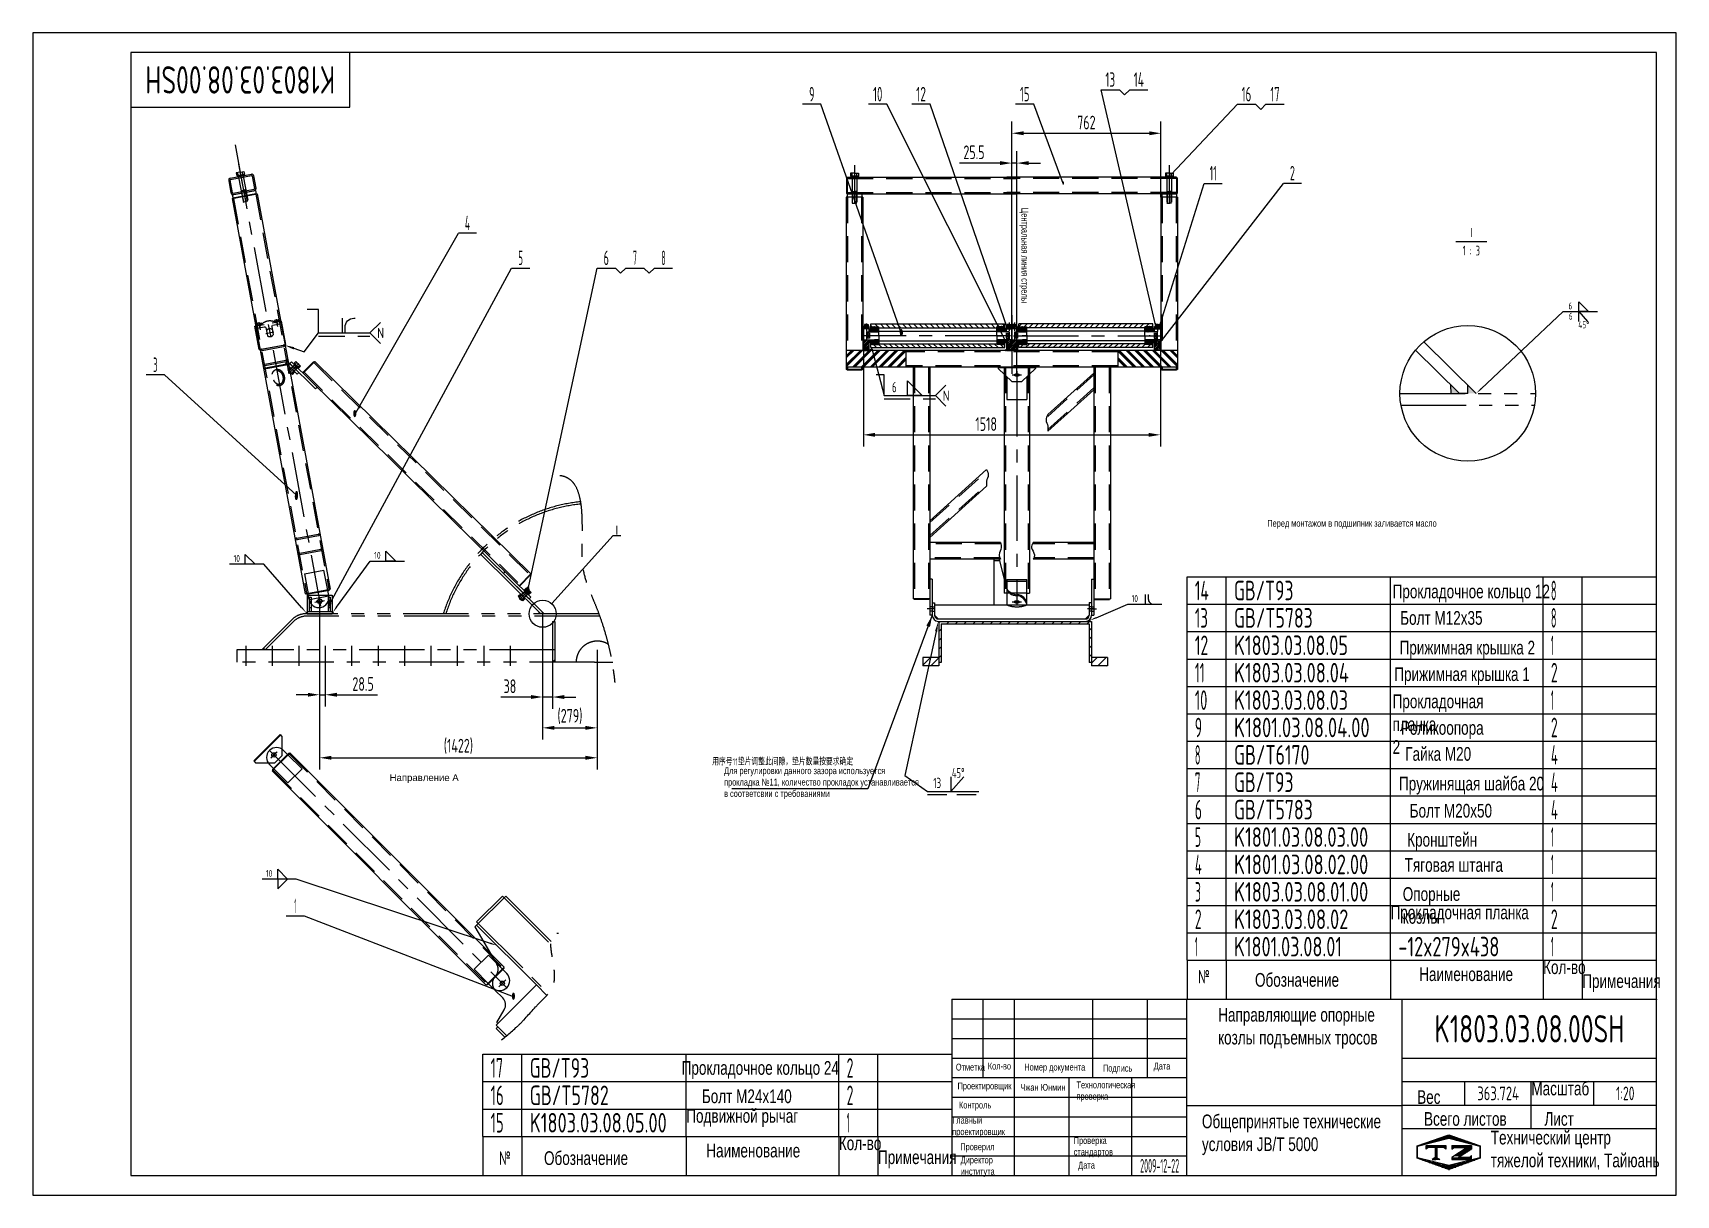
# Model space of a CAD drawing. Header units: millimetres. Extents: x 0 to 8400, y 0 to 5940.
import ezdxf
from ezdxf.enums import TextEntityAlignment as Align

# ---------------------------------------------------------------- set-up
doc = ezdxf.new("R2010")
doc.units = ezdxf.units.MM
doc.header["$LTSCALE"] = 200
for name, pattern in [('F', [0.75, 0.5, -0.25]), ('G', [2, 1.25, -0.25, 0.25, -0.25]), ('K', [2.5, 1.25, -0.25, 0.25, -0.25, 0.25, -0.25])]:
    doc.linetypes.add(name, pattern=pattern)
for name, color, linetype in [('01', 7, 'Continuous'), ('02', 1, 'Continuous'), ('04', 2, 'F'), ('05', 4, 'G'), ('07', 6, 'K'), ('08', 1, 'Continuous'), ('10', 1, 'Continuous'), ('11', 3, 'Continuous'), ('13', 3, 'Continuous'), ('THICK', 7, 'Continuous')]:
    doc.layers.add(name, color=color, linetype=linetype)
doc.styles.get("Standard").update_dxf_attribs({"font": 'isocp', "width": 0.707, "bigfont": 'intecad.shx'})
doc.dimstyles.new('INTE', dxfattribs={"dimscale": 20, "dimtxt": 3.5, "dimasz": 3, "dimexe": 3, "dimexo": 0, "dimgap": 1, "dimtad": 1, "dimdec": 0, "dimdsep": 46, "dimtxsty": 'Standard', "dimcen": 0, "dimclrd": 1, "dimclre": 1, "dimclrt": 3, "dimaunit": 1, "dimadec": 0, "dimazin": 0, "dimtfac": 1, "dimtmove": 0, "dimatfit": 0, "dimfxl": 1, "dimarcsym": 0})
pattern_1 = [(45, (-354.2637, 21.6804), (-4.490128, 4.490128), [])]
pattern_2 = [(135, (-354.2637, 21.6804), (-4.490128, -4.490128), [])]

msp = doc.modelspace()

# ---------------------------------------------------------------- texts
at = {"layer": '01', "insert": (5088.5, 5046.1), "char_height": 35, "width": 499.495, "attachment_point": 1, "rotation": 270}
msp.add_mtext('{\\fArial|b0|i0|c204|p34;\\C3;Центральная линия стрелы}', dxfattribs=at)
at = {"layer": '01', "attachment_point": 1}
for s, insert, char_height in [('{\\fArial|b0|i0|c204|p34;\\C3;Перед монтажом в подшипник заливается масло}', (6310.2, 3451), 35), ('{\\fArial|b0|i0|c204|p34;\\C3;Прокладочное кольцо 12}', (6950.8, 3120.4), 70), ('{\\fArial|b0|i0|c204|p34;\\C3;Прижимная крышка 2}', (6986.3, 2833.3), 70), ('{\\fArial|b0|i0|c204|p34;\\C3;Прижимная крышка 1}', (6959.3, 2697.5), 70), ('{\\fArial|b0|i0|c204|p34;\\C3;Роликоопора}', (6992.8, 2423.1), 70), ('{\\fArial|b0|i0|c204|p34;\\C3;Гайка М20}', (7015.4, 2290), 70), ('{\\fArial|b0|i0|c204|p34;\\C3;Для регулировки данного зазора используется\\Pпрокладка №11, количество прокладок устанавливается\\Pв соответсвии с требованиями}', (3533.2, 2186.6), 35), ('{\\fArial|b0|i0|c204|p34;\\W1;\\C3;Направление А}', (1823.9, 2151.1), 35), ('{\\fArial|b0|i0|c204|p34;\\C3;Пружинящая шайба 20}', (6983.1, 2138.4), 70), ('{\\fArial|b0|i0|c204|p34;\\C3;Болт М20х50}', (7038, 1999.7), 70), ('{\\fArial|b0|i0|c204|p34;\\C3;Кронштейн}', (7025.1, 1851.3), 70), ('{\\fArial|b0|i0|c204|p34;\\C3;Тяговая штанга}', (7012.2, 1722.3), 70), ('{\\Fisocp,intecad|c204;№}', (5956.7, 1151.3), 70), ('{\\fArial|b0|i0|c204|p34;Обозначение}', (6247.2, 1135.1), 70), ('{\\fArial|b0|i0|c204|p34;Наименование}', (7086.5, 1164.2), 70), ('{\\fArial|b0|i0|c204|p34;Примечания}', (7920, 1128.8), 70), ('{\\fArial|b0|i0|c204|p34;\\C3;Направляющие опорные\\Pкозлы подъемных тросов}', (6059, 956.8), 70), ('{\\fArial|b0|i0|c204|p34;\\C3;Прокладочное кольцо 24}', (3316.5, 685.3), 70), ('{\\fArial|b0|i0|c204|p34;Дата}', (5729.5, 677.1), 35), ('{\\fArial|b0|i0|c204|p34;Подпись}', (5470, 666.5), 35), ('{\\fArial|b0|i0|c204|p34;\\C3;Болт М24х140}', (3419.8, 540.2), 70), ('{\\fArial|b0|i0|c204|p34;\\C3;Чжан Юнмин}', (5048.6, 568.4), 35), ('{\\fArial|b0|i0|c204|p34;Технологическая\\Pпроверка}', (5334.8, 580.8), 35), ('{\\fArial|b0|i0|c204|p34;Вес}', (7076.3, 536.2), 70), ('{\\fArial|b0|i0|c204|p34;Масштаб}', (7660, 580), 70), ('{\\fArial|b0|i0|c204|p34;\\C3;Подвижной рычаг}', (3340, 440), 70), ('{\\fArial|b0|i0|c204|p34;Контроль}', (4733.9, 477.8), 35), ('{\\fArial|b0|i0|c204|p34;Всего листов}', (7111.4, 424.7), 70), ('{\\fArial|b0|i0|c204|p34;Главный\\Pпроектировщик}', (4700, 400), 35), ('{\\fArial|b0|i0|c204|p34;Общепринятые технические \\Pусловия \\fArial|b0|i0|c0|p34;JB/T 5000}', (5976.1, 412), 70), ('{\\fArial|b0|i0|c204|p34;Наименование}', (3442.4, 262.8), 70), ('{\\fArial|b0|i0|c204|p34;Кол-во}', (4120, 300), 70), ('{\\fArial|b0|i0|c204|p34;Проверил}', (4741.1, 264.7), 35), ('{\\fArial|b0|i0|c204|p34;Технический центр\\Pтяжелой техники, Тайюань}', (7452.6, 329.1), 70), ('{\\fArial|b0|i0|c204|p34;Примечания}', (4320, 228.8), 70), ('{\\fArial|b0|i0|c204|p34;Дата}', (5343.7, 170.5), 35)]:
    msp.add_mtext(s, dxfattribs=dict(at, insert=insert, char_height=char_height))
for s, insert, char_height, width in [('{\\fArial|b0|i0|c204|p34;\\C3;Болт М12х35}', (6989.5, 2984.9), 70, 516.505), ('{\\fArial|b0|i0|c204|p34;\\C3;Прокладочная планка 2}', (6950.8, 2558.6), 70, 3.228), ('{\\fArial|b0|i0|c204|p34;\\C3;Опорные козлы}', (7002.5, 1573.9), 70, 3.228), ('{\\fArial|b0|i0|c204|p34;\\C3;Прокладочная планка}', (6940, 1480), 70, 724.345), ('{\\fArial|b0|i0|c204|p34;Кол-во}', (7720, 1200), 70, 7.275957614183426e-12), ('{\\fArial|b0|i0|c204|p34;Отметка}', (4718, 671.8), 35, 1.778), ('{\\fArial|b0|i0|c204|p34;Кол-во}', (4881.5, 677.1), 35, 1.778), ('{\\fArial|b0|i0|c204|p34;Номер документа}', (5068.2, 671.8), 35, 312.891), ('{\\fArial|b0|i0|c204|p34;Проектировщик}', (4726.8, 575.5), 35, 1.778), ('{\\fArial|b0|i0|c204|p34;Лист}', (7726.9, 424.7), 70, 3.189), ('{\\fArial|b0|i0|c204|p34;Проверка\\Pстандартов}', (5320.6, 296.6), 35, 3.556), ('{\\Fisocp,intecad|c204;№}', (2383.6, 224.1), 70, 30.269), ('{\\fArial|b0|i0|c204|p34;Обозначение}', (2612.8, 224.1), 70, 9.684), ('{\\fArial|b0|i0|c204|p34;Директор\\Pинститута}', (4742.8, 197.2), 35, 1.778)]:
    msp.add_mtext(s, dxfattribs=dict(at, insert=insert, char_height=char_height, width=width))
at = {"layer": '02', "ltscale": 1.333333, "width": 0.605172}
for height, p, p2 in [(15, (5814.1, 5209.1), (5823.1, 5209.1)), (15, (5262.6, 5163), (5271.6, 5163)), (15, (5733.5, 4441.2), (5742.5, 4441.2)), (30, (4430.5, 4388.6), (4448.5, 4388.6)), (15, (4975.6, 4426.9), (4984.6, 4426.9)), (15, (5752.7, 4426.5), (5761.7, 4426.5)), (30, (4979.9, 4316.4), (4997.9, 4316.4)), (30, (5747.2, 4328), (5765.2, 4328)), (30, (1636.5, 3975.4), (1654.5, 3975.4)), (30, (1337.9, 3551.6), (1355.9, 3551.6)), (30, (1339, 3561.8), (1357, 3561.8)), (30, (1508.2, 3006.3), (1526.2, 3006.3)), (30, (2522, 3074.3), (2540, 3074.3)), (30, (2447.5, 997.9), (2465.5, 997.9))]:
    msp.add_text('●', height=height, dxfattribs=at).set_placement(p, p2, align=Align.FIT)
at = {"layer": '07', "color": 3, "ltscale": 1.333333, "insert": (4192.8, 2195.4), "char_height": 35, "attachment_point": 9}
msp.add_mtext('用序号11垫片调整此间隙，垫片数量按要求确定', dxfattribs=at)
at = {"layer": '11', "width": 0.696347}
msp.add_text('K1803.03.08.00SH', height=140, rotation=180, dxfattribs=at).set_placement((1545.2, 5770), (574.8, 5770), align=Align.FIT)
at = {"layer": '11', "ltscale": 1.333333}
for s, height, width, p, p2 in [('13', 74.25, 0.609833, (5482.7, 5664), (5532.1, 5664)), ('14', 74.25, 0.614783, (5627.1, 5664), (5679.6, 5664)), ('9', 74.2, 0.579528, (3968.1, 5589.8), (3994.9, 5589.8)), ('10', 74.25, 0.606076, (4295.2, 5589.8), (4342.5, 5589.8)), ('12', 74.25, 0.611465, (4515, 5589.8), (4565.4, 5589.8)), ('15', 74.25, 0.609833, (5045.4, 5589.8), (5094.8, 5589.8)), ('16', 74.25, 0.610556, (6178.7, 5589.8), (6228.5, 5589.8)), ('17', 74.25, 0.606, (6326, 5589.8), (6373.2, 5589.8)), ('11', 74.25, 0.582235, (6015.3, 5185.9), (6052, 5185.9)), ('2', 74.2, 0.562593, (6425.9, 5185.9), (6451.3, 5185.9)), ('4', 74.2, 0.543846, (2208.3, 4931.7), (2234.5, 4931.7)), ('5', 74.2, 0.527686, (2481.6, 4752.8), (2504.8, 4752.8)), ('6', 74.2, 0.600695, (2917.9, 4752.8), (2944.6, 4752.8)), ('7', 74.2, 0.514182, (3066.8, 4752.8), (3087.8, 4752.8)), ('8', 74.2, 0.514182, (3212.8, 4752.8), (3233.8, 4752.8)), ('3', 74.2, 0.527686, (614.4, 4206.5), (637.6, 4206.5)), ('1', 74.2, 0.404, (1336.4, 1440.6), (1346.9, 1440.6))]:
    msp.add_text(s, height=height, dxfattribs=dict(at, width=width)).set_placement(p, p2, align=Align.FIT)
at = {"layer": '11', "ltscale": 1.333333, "width": 0.707}
for s, p in [('Ⅰ', (7353.1, 4892.1)), ('1 : 3', (7353.1, 4802.1)), ('Ⅰ', (2985.6, 3371)), ('45°', (4730.2, 2132.8))]:
    msp.add_text(s, height=50, dxfattribs=at).set_placement(p, align=Align.CENTER)
at = {"layer": '11'}
for s, height, width, p, p2 in [('14', 100, 0.614783, (5940, 3040), (6010.7, 3040)), ('GB/T93', 100, 0.691199, (6140, 3040), (6443.8, 3040)), ('8', 100, 0.514182, (7760, 3040), (7788.3, 3040)), ('13', 100, 0.609833, (5940, 2900), (6006.6, 2900)), ('GB/T5783', 100, 0.695009, (6140, 2900), (6542.5, 2900)), ('8', 100, 0.514182, (7760, 2900), (7788.3, 2900)), ('12', 100, 0.611465, (5940, 2760), (6007.9, 2760)), ('K1803.03.08.05', 100, 0.69437, (6140, 2760), (6723, 2760)), ('1', 100, 0.404, (7760, 2760), (7774.1, 2760)), ('11', 100, 0.582235, (5940, 2620), (5989.5, 2620)), ('K1803.03.08.04', 100, 0.694457, (6140, 2620), (6727.2, 2620)), ('2', 100, 0.562593, (7760, 2620), (7794.3, 2620)), ('10', 100, 0.606076, (5940, 2480), (6003.7, 2480)), ('K1803.03.08.03', 100, 0.69437, (6140, 2480), (6723, 2480)), ('1', 100, 0.404, (7760, 2480), (7774.1, 2480)), ('9', 100, 0.579528, (5940, 2340), (5976, 2340)), ('K1801.03.08.04.00', 100, 0.696348, (6140, 2340), (6833.3, 2340)), ('2', 100, 0.562593, (7760, 2340), (7794.3, 2340)), ('8', 100, 0.514182, (5940, 2200), (5968.3, 2200)), ('GB/T6170', 100, 0.694489, (6140, 2200), (6525.5, 2200)), ('4', 100, 0.543846, (7760, 2200), (7795.4, 2200)), ('7', 100, 0.514182, (5940, 2060), (5968.3, 2060)), ('GB/T93', 100, 0.691199, (6140, 2060), (6443.8, 2060)), ('4', 100, 0.543846, (7760, 2060), (7795.4, 2060)), ('6', 100, 0.600695, (5940, 1920), (5976, 1920)), ('GB/T5783', 100, 0.695009, (6140, 1920), (6542.5, 1920)), ('4', 100, 0.543846, (7760, 1920), (7795.4, 1920)), ('5', 100, 0.527686, (5940, 1780), (5971.2, 1780)), ('K1801.03.08.03.00', 100, 0.69624, (6140, 1780), (6826.2, 1780)), ('1', 100, 0.404, (7760, 1780), (7774.1, 1780)), ('4', 100, 0.543846, (5940, 1640), (5975.4, 1640)), ('K1801.03.08.02.00', 100, 0.69624, (6140, 1640), (6826.2, 1640)), ('1', 100, 0.404, (7760, 1640), (7774.1, 1640)), ('3', 100, 0.527686, (5940, 1500), (5971.2, 1500)), ('K1803.03.08.01.00', 100, 0.69624, (6140, 1500), (6826.2, 1500)), ('1', 100, 0.404, (7760, 1500), (7774.1, 1500)), ('2', 100, 0.562593, (5940, 1360), (5974.3, 1360)), ('K1803.03.08.02', 100, 0.694398, (6140, 1360), (6724.3, 1360)), ('2', 100, 0.562593, (7760, 1360), (7794.3, 1360)), ('1', 100, 0.404, (5940, 1220), (5954.1, 1220)), ('K1801.03.08.01', 100, 0.693669, (6140, 1220), (6691.8, 1220)), ('-12x279x438', 100, 0.692772, (6980, 1220), (7496.4, 1220)), ('1', 100, 0.404, (7760, 1220), (7774.1, 1220)), ('K1803.03.08.00SH', 140, 0.696347, (7164.8, 780), (8135.2, 780)), ('17', 100, 0.606, (2340, 600), (2403.6, 600)), ('GB/T93', 100, 0.691199, (2540, 600), (2843.8, 600)), ('2', 100, 0.562593, (4160, 600), (4194.3, 600)), ('16', 100, 0.610556, (2340, 460), (2407.1, 460)), ('GB/T5782', 100, 0.695048, (2540, 460), (2943.8, 460)), ('2', 100, 0.562593, (4160, 460), (4194.3, 460)), ('363.724', 70, 0.683169, (7383.6, 485), (7596.4, 485)), ('1:20', 70, 0.655288, (8093, 485), (8187, 485)), ('15', 100, 0.609833, (2340, 320), (2406.6, 320)), ('K1803.03.08.05.00', 100, 0.696454, (2540, 320), (3240.3, 320)), ('1', 100, 0.404, (4160, 320), (4174.1, 320)), ('2009-12-22', 70, 0.425578, (5660, 115), (5860, 115))]:
    msp.add_text(s, height=height, dxfattribs=dict(at, width=width)).set_placement(p, p2, align=Align.FIT)
at = {"layer": '13', "ltscale": 1.333333, "width": 0.707}
for s, height, p in [('6', 35, (7851, 4474.5)), ('45°', 35, (7899.9, 4430.6)), ('6', 52.5, (4391.4, 4103.1)), ('10', 35, (5616.6, 3031.7))]:
    msp.add_text(s, height=height, dxfattribs=at).set_placement(p)
at = {"layer": '13', "ltscale": 1.333333, "width": 1.010989}
for p, p2 in [((1760.7, 4379.9), (1795.2, 4379.9)), ((4650.9, 4059.6), (4685.4, 4059.6))]:
    msp.add_text('N', height=52.5, dxfattribs=at).set_placement(p, p2, align=Align.FIT)

# ---------------------------------------------------------------- blocks, each defined once
blk = doc.blocks.new('*U2')
at = {"layer": '01'}
for p, q in [((-18, 0), (-18, 16.5)), ((-18, 16.5), (0, 16.5)), ((-18, 10), (0, 10)), ((0, 16.5), (0, 0)), ((0, -16.5), (0, 0)), ((-18, 0), (-18, -16.5)), ((-18, -10), (0, -10)), ((-18, -16.5), (0, -16.5))]:
    blk.add_line(p, q, dxfattribs=at)
at = {"layer": '05'}
blk.add_line((-19.1, 0), (1.1, 0), dxfattribs=at)
blk = doc.blocks.new('*U5')
at = {"layer": '01'}
for p, q in [((-15.1, 5), (-15.1, 0)), ((0, 5), (-15.1, 5)), ((-15.1, 0), (0, 0)), ((0, 0), (-2.9, 5)), ((0, 5), (2.9, 0)), ((0, 5), (15.1, 5)), ((15.1, 0), (0, 0)), ((15.1, 5), (15.1, 0))]:
    blk.add_line(p, q, dxfattribs=at)
at = {"layer": '05'}
blk.add_line((0, 7.1), (0, -2.1), dxfattribs=at)
blk = doc.blocks.new('*U6')
at = {"layer": '01'}
for p, q in [((-12.5, 0), (-12.5, 16.8)), ((-12.5, 16.8), (0, 16.8)), ((0, 10), (-12.5, 10)), ((-12.5, 0), (-12.5, -16.8)), ((0, 16.8), (0, 0)), ((0, 10), (50, 10)), ((0, -16.8), (0, 0)), ((7.5, 10), (7.5, 0)), ((7.5, -10), (7.5, 0)), ((50, 10), (50, 0)), ((50, -10), (50, 0)), ((0, -10), (-12.5, -10)), ((-12.5, -16.8), (0, -16.8)), ((0, -10), (50, -10))]:
    blk.add_line(p, q, dxfattribs=at)
at = {"layer": '02'}
for p, q in [((50, 8), (7.5, 8)), ((50, -8), (7.5, -8))]:
    blk.add_line(p, q, dxfattribs=at)
at = {"layer": '05'}
blk.add_line((-15.6, 0), (53.5, 0), dxfattribs=at)
blk = doc.blocks.new('*D10')
at = {"layer": '08', "color": 1, "lineweight": -2, "ltscale": 1.333333}
for p, q in [((2605.9, 2971.3), (2605.9, 2328.1)), ((2884.9, 2719.8), (2884.9, 2328.1)), ((2665.9, 2388.1), (2824.9, 2388.1))]:
    blk.add_line(p, q, dxfattribs=at)
at = {"layer": '08', "color": 1, "ltscale": 1.333333}
for points in [[(2665.9, 2398.1), (2665.9, 2378.1), (2605.9, 2388.1)], [(2824.9, 2398.1), (2824.9, 2378.1), (2884.9, 2388.1)]]:
    blk.add_solid(points, dxfattribs=at)
at = {"layer": 'Defpoints', "color": 0, "ltscale": 1.333333}
for p in [(2605.9, 2971.3), (2884.9, 2719.8), (2884.9, 2388.1)]:
    blk.add_point(p, dxfattribs=at)
at = {"layer": '08', "color": 3, "ltscale": 1.333333, "insert": (2745.4, 2446.6), "char_height": 70, "attachment_point": 5}
blk.add_mtext('(279)', dxfattribs=at)
blk = doc.blocks.new('*D11')
at = {"layer": '08', "color": 1, "lineweight": -2, "ltscale": 1.333333}
for p, q in [((2605.9, 2971.3), (2605.9, 2485.7)), ((2655.9, 2786.3), (2655.9, 2485.7)), ((2545.9, 2545.7), (2391.5, 2545.7)), ((2655.9, 2545.7), (2605.9, 2545.7)), ((2715.9, 2545.7), (2775.9, 2545.7))]:
    blk.add_line(p, q, dxfattribs=at)
at = {"layer": '08', "color": 1, "ltscale": 1.333333}
for points in [[(2545.9, 2555.7), (2545.9, 2535.7), (2605.9, 2545.7)], [(2715.9, 2555.7), (2715.9, 2535.7), (2655.9, 2545.7)]]:
    blk.add_solid(points, dxfattribs=at)
at = {"layer": 'Defpoints', "color": 0, "ltscale": 1.333333}
for p in [(2605.9, 2971.3), (2655.9, 2786.3), (2605.9, 2545.7)]:
    blk.add_point(p, dxfattribs=at)
at = {"layer": '08', "color": 3, "ltscale": 1.333333, "insert": (2438.7, 2600.7), "char_height": 70, "attachment_point": 5}
blk.add_mtext('38', dxfattribs=at)
blk = doc.blocks.new('*U12', base_point=(1486.5, 1080.7))
at = {"layer": '01'}
blk.add_lwpolyline([(2011.2, 1549.1), (2061.2, 1499.1), (2011.2, 1499.1)], close=True, dxfattribs=at)
at = {"layer": '02'}
blk.add_lwpolyline([(1512, 1104.7), (1931.2, 1499.1), (2106.2, 1499.1)], dxfattribs=at)
blk.add_lwpolyline([(1486.5, 1080.7, 0, 8, 0), (1512, 1104.7, 8, 8, 0)], format="xyseb", dxfattribs=at)
at = {"layer": '13', "width": 0.707}
blk.add_text('6', height=35, dxfattribs=at).set_placement((1958.2, 1510.6))
blk = doc.blocks.new('*U13', base_point=(4746.3, 796.5))
at = {"layer": '01'}
for points in [[(3625.3, 1185.9), (3675.3, 1135.9), (3625.3, 1135.9)], [(3625.3, 1085.9), (3675.3, 1135.9), (3625.3, 1135.9)]]:
    blk.add_lwpolyline(points, close=True, dxfattribs=at)
at = {"layer": '02'}
blk.add_lwpolyline([(4713.1, 807.5), (3720.3, 1135.9), (3545.3, 1135.9)], dxfattribs=at)
blk.add_lwpolyline([(4746.3, 796.5, 0, 8, 0), (4713.1, 807.5, 8, 8, 0)], format="xyseb", dxfattribs=at)
at = {"layer": '13', "width": 0.707}
blk.add_text('10', height=35, dxfattribs=at).set_placement((3565.3, 1147.4))
blk = doc.blocks.new('*U14', base_point=(1443.9, 2796.7))
at = {"layer": '01'}
blk.add_lwpolyline([(1716.8, 3110.7), (1766.8, 3060.7), (1716.8, 3060.7)], close=True, dxfattribs=at)
at = {"layer": '02'}
blk.add_lwpolyline([(1464.5, 2825), (1636.8, 3060.7), (1811.8, 3060.7)], dxfattribs=at)
blk.add_lwpolyline([(1443.9, 2796.7, 0, 8, 0), (1464.5, 2825, 8, 8, 0)], format="xyseb", dxfattribs=at)
at = {"layer": '13', "width": 0.707}
blk.add_text('10', height=35, dxfattribs=at).set_placement((1656.8, 3072.2))
blk = doc.blocks.new('*U15', base_point=(1310.4, 2795.1))
at = {"layer": '01'}
blk.add_lwpolyline([(998, 3094.7), (1048, 3044.7), (998, 3044.7)], close=True, dxfattribs=at)
at = {"layer": '02'}
blk.add_lwpolyline([(1287.4, 2821.5), (1093, 3044.7), (918, 3044.7)], dxfattribs=at)
blk.add_lwpolyline([(1310.4, 2795.1, 0, 8, 0), (1287.4, 2821.5, 8, 8, 0)], format="xyseb", dxfattribs=at)
at = {"layer": '13', "width": 0.707}
blk.add_text('10', height=35, dxfattribs=at).set_placement((938, 3056.2))
blk = doc.blocks.new('*D16')
at = {"layer": '08', "color": 1, "lineweight": -2, "ltscale": 1.333333}
for p, q in [((1465.7, 2971.3), (1465.7, 2175.2)), ((2884.9, 2698.3), (2884.9, 2175.2)), ((1525.7, 2235.2), (2824.9, 2235.2))]:
    blk.add_line(p, q, dxfattribs=at)
at = {"layer": '08', "color": 1, "ltscale": 1.333333}
for points in [[(1525.7, 2245.2), (1525.7, 2225.2), (1465.7, 2235.2)], [(2824.9, 2245.2), (2824.9, 2225.2), (2884.9, 2235.2)]]:
    blk.add_solid(points, dxfattribs=at)
at = {"layer": 'Defpoints', "color": 0, "ltscale": 1.333333}
for p in [(1465.7, 2971.3), (2884.9, 2698.3), (2884.9, 2235.2)]:
    blk.add_point(p, dxfattribs=at)
at = {"layer": '08', "color": 3, "ltscale": 1.333333, "insert": (2175.3, 2293.7), "char_height": 70, "attachment_point": 5}
blk.add_mtext('(1422)', dxfattribs=at)
blk = doc.blocks.new('*D17')
at = {"layer": '08', "color": 1, "lineweight": -2, "ltscale": 1.333333}
for p, q in [((1465.7, 3035), (1465.7, 2497.3)), ((1494.2, 2723.3), (1494.2, 2497.3)), ((1405.7, 2557.3), (1345.7, 2557.3)), ((1465.7, 2557.3), (1494.2, 2557.3)), ((1554.2, 2557.3), (1761.5, 2557.3))]:
    blk.add_line(p, q, dxfattribs=at)
at = {"layer": '08', "color": 1, "ltscale": 1.333333}
for points in [[(1405.7, 2567.3), (1405.7, 2547.3), (1465.7, 2557.3)], [(1554.2, 2567.3), (1554.2, 2547.3), (1494.2, 2557.3)]]:
    blk.add_solid(points, dxfattribs=at)
at = {"layer": 'Defpoints', "color": 0, "ltscale": 1.333333}
for p in [(1465.7, 3035), (1494.2, 2723.3), (1494.2, 2557.3)]:
    blk.add_point(p, dxfattribs=at)
at = {"layer": '08', "color": 3, "ltscale": 1.333333, "insert": (1687.9, 2612.3), "char_height": 70, "attachment_point": 5}
blk.add_mtext('28.5', dxfattribs=at)
blk = doc.blocks.new('*D19')
at = {"layer": '08', "color": 1, "lineweight": -2, "ltscale": 1.333333}
for p, q in [((5004.5, 4349.8), (5004.5, 5334.6)), ((5030, 4192.1), (5030, 5334.6)), ((4944.5, 5274.6), (4737.2, 5274.6)), ((5030, 5274.6), (5004.5, 5274.6)), ((5090, 5274.6), (5150, 5274.6))]:
    blk.add_line(p, q, dxfattribs=at)
at = {"layer": '08', "color": 1, "ltscale": 1.333333}
for points in [[(4944.5, 5284.6), (4944.5, 5264.6), (5004.5, 5274.6)], [(5090, 5284.6), (5090, 5264.6), (5030, 5274.6)]]:
    blk.add_solid(points, dxfattribs=at)
at = {"layer": 'Defpoints', "color": 0, "ltscale": 1.333333}
for p in [(5004.5, 5274.6), (5004.5, 4349.8), (5030, 4192.1)]:
    blk.add_point(p, dxfattribs=at)
at = {"layer": '08', "color": 3, "ltscale": 1.333333, "insert": (4810.8, 5329.7), "char_height": 70, "attachment_point": 5}
blk.add_mtext('25.5', dxfattribs=at)
blk = doc.blocks.new('*D20')
at = {"layer": '08', "color": 1, "lineweight": -2, "ltscale": 1.333333}
for p, q in [((5004.5, 4349.8), (5004.5, 5486.9)), ((5766.4, 5101), (5766.4, 5486.9)), ((5064.5, 5426.9), (5706.4, 5426.9))]:
    blk.add_line(p, q, dxfattribs=at)
at = {"layer": '08', "color": 1, "ltscale": 1.333333}
for points in [[(5064.5, 5436.9), (5064.5, 5416.9), (5004.5, 5426.9)], [(5706.4, 5436.9), (5706.4, 5416.9), (5766.4, 5426.9)]]:
    blk.add_solid(points, dxfattribs=at)
at = {"layer": 'Defpoints', "color": 0, "ltscale": 1.333333}
for p in [(5766.4, 5426.9), (5766.4, 5101), (5004.5, 4349.8)]:
    blk.add_point(p, dxfattribs=at)
at = {"layer": '08', "color": 3, "ltscale": 1.333333, "insert": (5385.4, 5481.9), "char_height": 70, "attachment_point": 5}
blk.add_mtext('762', dxfattribs=at)
blk = doc.blocks.new('*U21', base_point=(4982.6, 2910.9))
at = {"layer": '01'}
blk.add_lwpolyline([(5046.9, 2116.2), (5046.9, 2041.2), (5112.9, 2116.2)], dxfattribs=at)
at = {"layer": '02'}
blk.add_lwpolyline([(4971.5, 2859.6), (4811.6, 2123.5), (4926.9, 2041.2), (5189.4, 2041.2)], dxfattribs=at)
blk.add_lwpolyline([(4982.6, 2910.9, 0, 12, 0), (4971.5, 2859.6, 12, 12, 0)], format="xyseb", dxfattribs=at)
at = {"layer": '04'}
blk.add_line((4926.9, 2025.5), (5189.4, 2025.5), dxfattribs=at)
at = {"layer": '13', "width": 0.707}
blk.add_text('13', height=52.5, dxfattribs=at).set_placement((4956.9, 2058.5))
blk = doc.blocks.new('*D43')
at = {"layer": '08', "color": 1, "lineweight": -2, "ltscale": 1.333333}
for p, q in [((4245.5, 4317), (4245.5, 3825.7)), ((5763.5, 4317), (5763.5, 3825.7)), ((4305.5, 3885.7), (5703.5, 3885.7))]:
    blk.add_line(p, q, dxfattribs=at)
at = {"layer": '08', "color": 1, "ltscale": 1.333333}
for points in [[(4305.5, 3895.7), (4305.5, 3875.7), (4245.5, 3885.7)], [(5703.5, 3895.7), (5703.5, 3875.7), (5763.5, 3885.7)]]:
    blk.add_solid(points, dxfattribs=at)
at = {"layer": 'Defpoints', "color": 0, "ltscale": 1.333333}
for p in [(4245.5, 4317), (5763.5, 4317), (5763.5, 3885.7)]:
    blk.add_point(p, dxfattribs=at)
at = {"layer": '08', "color": 3, "ltscale": 1.333333, "insert": (4873.1, 3940.7), "char_height": 70, "attachment_point": 5}
blk.add_mtext('1518', dxfattribs=at)
blk = doc.blocks.new('*U62')
at = {"layer": '01'}
for p, q in [((-9.2, 3.1), (-9.2, 0)), ((0, 3.1), (-9.2, 3.1)), ((-9.2, 0), (0, 0)), ((0, 0), (-1.8, 3.1)), ((0, 3.1), (1.8, 0)), ((0, 3.1), (9.2, 3.1)), ((9.2, 0), (0, 0)), ((9.2, 3.1), (9.2, 0))]:
    blk.add_line(p, q, dxfattribs=at)
at = {"layer": '05'}
blk.add_line((0, 5.2), (0, -2.1), dxfattribs=at)
blk = doc.blocks.new('*U63')
at = {"layer": '01'}
for p, q in [((-18.3, 6), (-18.3, 0)), ((0, 6), (-18.3, 6)), ((-18.3, 0), (0, 0)), ((0, 0), (-3.5, 6)), ((0, 6), (3.5, 0)), ((0, 6), (18.3, 6)), ((18.3, 0), (0, 0)), ((18.3, 6), (18.3, 0))]:
    blk.add_line(p, q, dxfattribs=at)
at = {"layer": '05'}
blk.add_line((0, 8.1), (0, -2.1), dxfattribs=at)
blk = doc.blocks.new('*U64', base_point=(251.96, 168.31))
at = {"layer": '01'}
for p, q in [((251.96, 168.31), (251.96, 182.31)), ((195.96, 168.31), (251.96, 168.31))]:
    blk.add_line(p, q, dxfattribs=at)
blk = doc.blocks.new('*U65')
at = {"layer": '01'}
for points in [[(415, 292), (25, 292)], [(25, 292), (25, 5)], [(415, 5), (415, 292)], [(25, 5), (415, 5)]]:
    blk.add_lwpolyline(points, dxfattribs=at)
at = {"layer": '02'}
for points in [[(420, 297), (0, 297)], [(0, 297), (0, 0)], [(420, 0), (420, 297)], [(0, 0), (420, 0)]]:
    blk.add_lwpolyline(points, dxfattribs=at)
blk = doc.blocks.new('*U67')
at = {"layer": '01'}
for p, q in [((0, -140), (0, 0)), ((2400, -140), (2400, 0))]:
    blk.add_line(p, q, dxfattribs=at)
at = {"layer": '02'}
for p, q in [((0, 0), (200, 0)), ((200, -140), (200, 0)), ((200, 0), (1040, 0)), ((1040, -140), (1040, 0)), ((1040, 0), (1820, 0)), ((1820, -140), (1820, 0)), ((1820, 0), (2020, 0)), ((2020, -140), (2020, 0)), ((2020, 0), (2400, 0))]:
    blk.add_line(p, q, dxfattribs=at)
blk = doc.blocks.new('*U68')
at = {"layer": '01'}
for p, q in [((0, -140), (0, 0)), ((2400, -140), (2400, 0))]:
    blk.add_line(p, q, dxfattribs=at)
at = {"layer": '02'}
for p, q in [((0, 0), (200, 0)), ((200, -140), (200, 0)), ((200, 0), (1040, 0)), ((1040, -140), (1040, 0)), ((1040, 0), (1820, 0)), ((1820, -140), (1820, 0)), ((1820, 0), (2020, 0)), ((2020, -140), (2020, 0)), ((2020, 0), (2400, 0))]:
    blk.add_line(p, q, dxfattribs=at)
blk = doc.blocks.new('*U69')
at = {"layer": '01'}
for p, q in [((0, -140), (0, 0)), ((2400, -140), (2400, 0))]:
    blk.add_line(p, q, dxfattribs=at)
at = {"layer": '02'}
for p, q in [((0, 0), (200, 0)), ((200, -140), (200, 0)), ((200, 0), (1040, 0)), ((1040, -140), (1040, 0)), ((1040, 0), (1820, 0)), ((1820, -140), (1820, 0)), ((1820, 0), (2020, 0)), ((2020, -140), (2020, 0)), ((2020, 0), (2400, 0))]:
    blk.add_line(p, q, dxfattribs=at)
blk = doc.blocks.new('*U70')
at = {"layer": '01'}
for p, q in [((0, -140), (0, 0)), ((2400, -140), (2400, 0))]:
    blk.add_line(p, q, dxfattribs=at)
at = {"layer": '02'}
for p, q in [((0, 0), (200, 0)), ((200, -140), (200, 0)), ((200, 0), (1040, 0)), ((1040, -140), (1040, 0)), ((1040, 0), (1820, 0)), ((1820, -140), (1820, 0)), ((1820, 0), (2020, 0)), ((2020, -140), (2020, 0)), ((2020, 0), (2400, 0))]:
    blk.add_line(p, q, dxfattribs=at)
blk = doc.blocks.new('*U71')
at = {"layer": '01'}
for p, q in [((0, -140), (0, 0)), ((2400, -140), (2400, 0))]:
    blk.add_line(p, q, dxfattribs=at)
at = {"layer": '02'}
for p, q in [((0, 0), (200, 0)), ((200, -140), (200, 0)), ((200, 0), (1040, 0)), ((1040, -140), (1040, 0)), ((1040, 0), (1820, 0)), ((1820, -140), (1820, 0)), ((1820, 0), (2020, 0)), ((2020, -140), (2020, 0)), ((2020, 0), (2400, 0))]:
    blk.add_line(p, q, dxfattribs=at)
blk = doc.blocks.new('*U72')
at = {"layer": '01'}
for p, q in [((0, -140), (0, 0)), ((2400, -140), (2400, 0))]:
    blk.add_line(p, q, dxfattribs=at)
at = {"layer": '02'}
for p, q in [((0, 0), (200, 0)), ((200, -140), (200, 0)), ((200, 0), (1040, 0)), ((1040, -140), (1040, 0)), ((1040, 0), (1820, 0)), ((1820, -140), (1820, 0)), ((1820, 0), (2020, 0)), ((2020, -140), (2020, 0)), ((2020, 0), (2400, 0))]:
    blk.add_line(p, q, dxfattribs=at)
blk = doc.blocks.new('*U73')
at = {"layer": '01'}
for p, q in [((0, -140), (0, 0)), ((2400, -140), (2400, 0))]:
    blk.add_line(p, q, dxfattribs=at)
at = {"layer": '02'}
for p, q in [((0, 0), (200, 0)), ((200, -140), (200, 0)), ((200, 0), (1040, 0)), ((1040, -140), (1040, 0)), ((1040, 0), (1820, 0)), ((1820, -140), (1820, 0)), ((1820, 0), (2020, 0)), ((2020, -140), (2020, 0)), ((2020, 0), (2400, 0))]:
    blk.add_line(p, q, dxfattribs=at)
blk = doc.blocks.new('*U74')
at = {"layer": '01'}
for p, q in [((0, -140), (0, 0)), ((2400, -140), (2400, 0))]:
    blk.add_line(p, q, dxfattribs=at)
at = {"layer": '02'}
for p, q in [((0, 0), (200, 0)), ((200, -140), (200, 0)), ((200, 0), (1040, 0)), ((1040, -140), (1040, 0)), ((1040, 0), (1820, 0)), ((1820, -140), (1820, 0)), ((1820, 0), (2020, 0)), ((2020, -140), (2020, 0)), ((2020, 0), (2400, 0))]:
    blk.add_line(p, q, dxfattribs=at)
blk = doc.blocks.new('*U75')
at = {"layer": '01'}
for p, q in [((0, -140), (0, 0)), ((2400, -140), (2400, 0))]:
    blk.add_line(p, q, dxfattribs=at)
at = {"layer": '02'}
for p, q in [((0, 0), (200, 0)), ((200, -140), (200, 0)), ((200, 0), (1040, 0)), ((1040, -140), (1040, 0)), ((1040, 0), (1820, 0)), ((1820, -140), (1820, 0)), ((1820, 0), (2020, 0)), ((2020, -140), (2020, 0)), ((2020, 0), (2400, 0))]:
    blk.add_line(p, q, dxfattribs=at)
blk = doc.blocks.new('*U76')
at = {"layer": '01'}
for p, q in [((0, -140), (0, 0)), ((2400, -140), (2400, 0))]:
    blk.add_line(p, q, dxfattribs=at)
at = {"layer": '02'}
for p, q in [((0, 0), (200, 0)), ((200, -140), (200, 0)), ((200, 0), (1040, 0)), ((1040, -140), (1040, 0)), ((1040, 0), (1820, 0)), ((1820, -140), (1820, 0)), ((1820, 0), (2020, 0)), ((2020, -140), (2020, 0)), ((2020, 0), (2400, 0))]:
    blk.add_line(p, q, dxfattribs=at)
blk = doc.blocks.new('*U77')
at = {"layer": '01'}
for p, q in [((0, -140), (0, 0)), ((2400, -140), (2400, 0))]:
    blk.add_line(p, q, dxfattribs=at)
at = {"layer": '02'}
for p, q in [((0, 0), (200, 0)), ((200, -140), (200, 0)), ((200, 0), (1040, 0)), ((1040, -140), (1040, 0)), ((1040, 0), (1820, 0)), ((1820, -140), (1820, 0)), ((1820, 0), (2020, 0)), ((2020, -140), (2020, 0)), ((2020, 0), (2400, 0))]:
    blk.add_line(p, q, dxfattribs=at)
blk = doc.blocks.new('*U78')
at = {"layer": '01'}
for p, q in [((0, -140), (0, 0)), ((2400, -140), (2400, 0))]:
    blk.add_line(p, q, dxfattribs=at)
at = {"layer": '02'}
for p, q in [((0, 0), (200, 0)), ((200, -140), (200, 0)), ((200, 0), (1040, 0)), ((1040, -140), (1040, 0)), ((1040, 0), (1820, 0)), ((1820, -140), (1820, 0)), ((1820, 0), (2020, 0)), ((2020, -140), (2020, 0)), ((2020, 0), (2400, 0))]:
    blk.add_line(p, q, dxfattribs=at)
blk = doc.blocks.new('*U79')
at = {"layer": '01'}
for p, q in [((0, -140), (0, 0)), ((2400, -140), (2400, 0))]:
    blk.add_line(p, q, dxfattribs=at)
at = {"layer": '02'}
for p, q in [((0, 0), (200, 0)), ((200, -140), (200, 0)), ((200, 0), (1040, 0)), ((1040, -140), (1040, 0)), ((1040, 0), (1820, 0)), ((1820, -140), (1820, 0)), ((1820, 0), (2020, 0)), ((2020, -140), (2020, 0)), ((2020, 0), (2400, 0))]:
    blk.add_line(p, q, dxfattribs=at)
blk = doc.blocks.new('*U80')
at = {"layer": '01'}
for p, q in [((0, -140), (0, 0)), ((0, 0), (200, 0)), ((200, 0), (1040, 0)), ((1040, 0), (1820, 0)), ((1820, 0), (2020, 0)), ((2020, 0), (2400, 0)), ((2400, -140), (2400, 0))]:
    blk.add_line(p, q, dxfattribs=at)
at = {"layer": '02'}
for p, q in [((200, -140), (200, 0)), ((1040, -140), (1040, 0)), ((1820, -140), (1820, 0)), ((2020, -140), (2020, 0))]:
    blk.add_line(p, q, dxfattribs=at)
blk = doc.blocks.new('*U82')
at = {"layer": '01'}
for p, q in [((0, -140), (0, 0)), ((2400, -140), (2400, 0))]:
    blk.add_line(p, q, dxfattribs=at)
at = {"layer": '02'}
for p, q in [((0, 0), (200, 0)), ((200, -140), (200, 0)), ((200, 0), (1040, 0)), ((1040, -140), (1040, 0)), ((1040, 0), (1820, 0)), ((1820, -140), (1820, 0)), ((1820, 0), (2020, 0)), ((2020, -140), (2020, 0)), ((2020, 0), (2400, 0))]:
    blk.add_line(p, q, dxfattribs=at)
blk = doc.blocks.new('*U83')
at = {"layer": '01'}
for p, q in [((0, -140), (0, 0)), ((2400, -140), (2400, 0))]:
    blk.add_line(p, q, dxfattribs=at)
at = {"layer": '02'}
for p, q in [((0, 0), (200, 0)), ((200, -140), (200, 0)), ((200, 0), (1040, 0)), ((1040, -140), (1040, 0)), ((1040, 0), (1820, 0)), ((1820, -140), (1820, 0)), ((1820, 0), (2020, 0)), ((2020, -140), (2020, 0)), ((2020, 0), (2400, 0))]:
    blk.add_line(p, q, dxfattribs=at)
blk = doc.blocks.new('*U84')
at = {"layer": '01'}
for p, q in [((0, -140), (0, 0)), ((0, 0), (200, 0)), ((200, 0), (1040, 0)), ((1040, 0), (1820, 0)), ((1820, 0), (2020, 0)), ((2020, 0), (2400, 0)), ((2400, -140), (2400, 0))]:
    blk.add_line(p, q, dxfattribs=at)
at = {"layer": '02'}
for p, q in [((200, -140), (200, 0)), ((1040, -140), (1040, 0)), ((1820, -140), (1820, 0)), ((2020, -140), (2020, 0))]:
    blk.add_line(p, q, dxfattribs=at)
blk = doc.blocks.new('*X88')
at = {"color": 0}
for p, q in [((127.06, 7.8), (132.06, 7.8)), ((127.06, 7.5), (132.06, 7.5)), ((127.06, 7.2), (127.32, 7.2)), ((127.84, 5.4), (129.64, 5.4)), ((128.3, 5.7), (130.1, 5.7)), ((128.77, 6), (130.57, 6)), ((129.23, 6.3), (131.04, 6.3)), ((129.7, 6.6), (131.51, 6.6)), ((130.16, 6.9), (131.98, 6.9)), ((130.62, 7.2), (132.06, 7.2))]:
    blk.add_line(p, q, dxfattribs=at)
blk = doc.blocks.new('*X89')
at = {"color": 0}
for p, q in [((127.06, 4.8), (132.06, 4.8)), ((127.06, 4.5), (132.06, 4.5)), ((131.84, 5.1), (132.06, 5.1))]:
    blk.add_line(p, q, dxfattribs=at)
blk = doc.blocks.new('*X87')
at = {"color": 0}
for p, q in [((122.34, 4.5), (123.72, 4.5)), ((122.82, 4.8), (123.24, 4.8))]:
    blk.add_line(p, q, dxfattribs=at)
blk = doc.blocks.new('*X86')
at = {"color": 0}
for p, q in [((120.53, 7.8), (125.53, 7.8)), ((120.53, 7.5), (125.53, 7.5)), ((120.53, 7.2), (120.79, 7.2)), ((125.27, 7.2), (125.53, 7.2))]:
    blk.add_line(p, q, dxfattribs=at)
blk = doc.blocks.new('*X85')
at = {"color": 0}
for p, q in [((119.8, 8.4), (120.72, 8.4)), ((120.66, 8.7), (121.92, 8.7)), ((121.52, 9), (123.12, 9)), ((122.38, 9.3), (124.32, 9.3)), ((123.24, 9.6), (125.52, 9.6)), ((124.1, 9.9), (128.52, 9.9)), ((124.97, 10.2), (127.67, 10.2)), ((125.83, 10.5), (126.82, 10.5)), ((127.02, 9.6), (129.37, 9.6)), ((128.22, 9.3), (130.22, 9.3)), ((129.42, 9), (131.07, 9)), ((130.62, 8.7), (131.92, 8.7)), ((131.82, 8.4), (132.77, 8.4)), ((118.22, 7.8), (118.32, 7.8)), ((118.22, 7.5), (118.27, 7.5)), ((118.22, 7.2), (118.27, 7.2)), ((118.22, 6.9), (118.27, 6.9)), ((118.22, 6.6), (118.27, 6.6)), ((118.22, 6.3), (118.27, 6.3)), ((118.22, 6), (118.27, 6)), ((118.22, 5.7), (118.27, 5.7)), ((118.22, 5.4), (118.27, 5.4)), ((118.22, 5.1), (118.27, 5.1)), ((118.22, 4.8), (118.27, 4.8)), ((118.79, 4.5), (119.42, 4.5)), ((118.94, 8.1), (119.52, 8.1)), ((119.61, 4.2), (120.62, 4.2)), ((131.92, 4.2), (132.95, 4.2)), ((133.02, 8.1), (133.62, 8.1)), ((133.12, 4.5), (133.76, 4.5)), ((134.22, 7.8), (134.32, 7.8)), ((134.27, 7.5), (134.32, 7.5)), ((134.27, 7.2), (134.32, 7.2)), ((134.27, 6.9), (134.32, 6.9)), ((134.27, 6.6), (134.32, 6.6)), ((134.27, 6.3), (134.32, 6.3)), ((134.27, 6), (134.32, 6)), ((134.27, 5.7), (134.32, 5.7)), ((134.27, 5.4), (134.32, 5.4)), ((134.27, 5.1), (134.32, 5.1)), ((134.27, 4.8), (134.32, 4.8)), ((120.43, 3.9), (121.82, 3.9)), ((121.26, 3.6), (123.02, 3.6)), ((122.08, 3.3), (124.22, 3.3)), ((122.91, 3), (125.42, 3)), ((123.73, 2.7), (128.89, 2.7)), ((124.55, 2.4), (128.07, 2.4)), ((125.38, 2.1), (127.26, 2.1)), ((126.2, 1.8), (126.45, 1.8)), ((127.12, 3), (129.7, 3)), ((128.32, 3.3), (130.51, 3.3)), ((129.52, 3.6), (131.32, 3.6)), ((130.72, 3.9), (132.14, 3.9))]:
    blk.add_line(p, q, dxfattribs=at)

# ---------------------------------------------------------------- dimensions: what is measured, and where the dimension line sits
at = {"layer": '08', "ltscale": 1.333333}
for base, p1, p2, picture, middle in [((5766.4, 5426.9), (5004.5, 4349.8), (5766.4, 5101), '*D20', (5385.4, 5426.9)), ((5763.5, 3885.7), (4245.5, 4317), (5763.5, 4317), '*D43', (4873.1, 3885.7))]:
    dim = msp.add_linear_dim(base=base, p1=p1, p2=p2, dimstyle='INTE', dxfattribs=at)
    dim.commit()
    dim.dimension.update_dxf_attribs({"geometry": picture, "text_midpoint": middle, "dimtype": 160})
for base, p1, p2, text, picture, middle in [((5004.5, 5274.6), (5030, 4192.1), (5004.5, 4349.8), '25.5', '*D19', (4810.8, 5329.7)), ((1494.2, 2557.3), (1465.7, 3035), (1494.2, 2723.3), '28.5', '*D17', (1687.9, 2612.3)), ((2884.9, 2235.2), (1465.7, 2971.3), (2884.9, 2698.3), '(1422)', '*D16', (2175.3, 2293.7)), ((2605.9, 2545.7), (2655.9, 2786.3), (2605.9, 2971.3), '38', '*D11', (2438.7, 2600.7)), ((2884.9, 2388.1), (2605.9, 2971.3), (2884.9, 2719.8), '(<>)', '*D10', (2745.4, 2446.6))]:
    dim = msp.add_linear_dim(base=base, p1=p1, p2=p2, text=text, dimstyle='INTE', dxfattribs=at)
    dim.commit()
    dim.dimension.update_dxf_attribs({"geometry": picture, "text_midpoint": middle})

# ---------------------------------------------------------------- hatches: boundary and pattern name
at = {"layer": '02', "linetype": 'Continuous', "ltscale": 1.333333}
h = msp.add_hatch(dxfattribs=at)
h.set_pattern_fill('_USER', color=1, scale=20, angle=315, style=0, pattern_type=0)
h.set_pattern_definition([(315, (3869.924, 2736.867), (14.14214, 14.14214), [])])
h.paths.add_polyline_path([(4283.5, 4452.5), (4283.5, 4437), (4284.5, 4437), (4299, 4437), (4299, 4439.8), (4301.5, 4439.8), (4301.5, 4437), (4324.5, 4437), (4324.5, 4432.5), (4927.5, 4432.5), (4927.5, 4437), (4950.5, 4437), (4950.5, 4439.8), (4953, 4439.8), (4953, 4437), (4968.5, 4437), (4968.5, 4452.5)])
h.paths.add_polyline_path([(4968.5, 4331.5), (4968.5, 4347), (4967.5, 4347), (4953, 4347), (4953, 4344.3), (4950.5, 4344.3), (4950.5, 4347), (4927.5, 4347), (4927.5, 4351.5), (4324.5, 4351.5), (4324.5, 4347), (4301.5, 4347), (4301.5, 4344.3), (4299, 4344.3), (4299, 4347), (4283.5, 4347), (4283.5, 4331.5)])
h = msp.add_hatch(dxfattribs=at)
h.set_pattern_fill('_USER', color=1, scale=20, angle=315, style=0, pattern_type=0)
h.set_pattern_definition([(225, (6138.985, 2736.867), (-14.14214, 14.14214), [])])
h.paths.add_polyline_path([(5725.5, 4452.5), (5725.5, 4437), (5724.5, 4437), (5710, 4437), (5710, 4439.8), (5707.5, 4439.8), (5707.5, 4437), (5684.5, 4437), (5684.5, 4432.5), (5081.5, 4432.5), (5081.5, 4437), (5058.5, 4437), (5058.5, 4439.8), (5056, 4439.8), (5056, 4437), (5040.5, 4437), (5040.5, 4452.5)])
h.paths.add_polyline_path([(5040.5, 4331.5), (5040.5, 4347), (5041.5, 4347), (5056, 4347), (5056, 4344.3), (5058.5, 4344.3), (5058.5, 4347), (5081.5, 4347), (5081.5, 4351.5), (5684.5, 4351.5), (5684.5, 4347), (5707.5, 4347), (5707.5, 4344.3), (5710, 4344.3), (5710, 4347), (5725.5, 4347), (5725.5, 4331.5)])
at = {"layer": '02', "ltscale": 1.333333}
h = msp.add_hatch(dxfattribs=at)
h.set_pattern_fill('LINE', color=256, scale=2, angle=135, style=0)
h.set_pattern_definition(pattern_2)
h.paths.add_polyline_path([(4245.5, 4439), (4245.5, 4427), (4275.5, 4427), (4275.5, 4439)])
h = msp.add_hatch(dxfattribs=at)
h.set_pattern_fill('LINE', color=256, scale=2, angle=45, style=0)
h.set_pattern_definition(pattern_1)
h.paths.add_polyline_path([(4275.5, 4372), (4245.5, 4372), (4245.5, 4317), (4275.5, 4317)])
at = {"layer": '02', "linetype": 'Continuous', "ltscale": 1.333333}
h = msp.add_hatch(dxfattribs=at)
h.set_pattern_fill('_USER', color=1, scale=5, angle=45, style=0, pattern_type=0)
h.set_pattern_definition([(45, (558.4574, 1191.7786), (-3.535534, 3.535534), [])])
h.paths.add_polyline_path([(4293.5, 4419.5), (4293.5, 4437), (4292.5, 4437), (4290.5, 4435), (4288.5, 4437), (4286.5, 4435), (4284.5, 4437), (4283.5, 4437), (4283.5, 4429, -0.414214), (4281.5, 4427), (4276.5, 4427), (4275.5, 4426), (4275.5, 4414), (4277.5, 4412), (4299.5, 4412), (4301.5, 4414), (4301.5, 4418), (4295, 4418, -0.414214)])
h.paths.add_polyline_path([(4277.5, 4372), (4275.5, 4370), (4275.5, 4358), (4276.5, 4357), (4281.5, 4357, -0.414214), (4283.5, 4355), (4283.5, 4347), (4284.5, 4347), (4286.5, 4349), (4288.5, 4347), (4290.5, 4349), (4292.5, 4347), (4293.5, 4347), (4293.5, 4364.5, -0.414214), (4295, 4366), (4301.5, 4366), (4301.5, 4370), (4299.5, 4372)])
h = msp.add_hatch(dxfattribs=at)
h.set_pattern_fill('_USER', color=1, scale=5, angle=45, style=0, pattern_type=0)
h.set_pattern_definition([(45, (3984.924, 2736.8666), (-3.535534, 3.535534), [])])
h.paths.add_polyline_path([(4318.4, 4427.7), (4321.8, 4427.7, -0.796563), (4324.5, 4428.3), (4324.5, 4437), (4301.5, 4437), (4301.5, 4428.3, -0.796563), (4304.1, 4427.7), (4307.5, 4427.7, -0.57735)])
h.paths.add_polyline_path([(4307.5, 4356.4), (4304.1, 4356.4, -0.796563), (4301.5, 4355.8), (4301.5, 4347), (4324.5, 4347), (4324.5, 4355.8, -0.796563), (4321.8, 4356.4), (4318.4, 4356.4, -0.57735)])
h = msp.add_hatch(dxfattribs=at)
h.set_pattern_fill('_USER', color=1, scale=5, angle=315, style=0, pattern_type=0)
h.set_pattern_definition([(315, (3984.924, 2736.8666), (3.535534, 3.535534), [])])
h.paths.add_polyline_path([(4307.5, 4421.4), (4301.5, 4421.4), (4301.5, 4412), (4324.5, 4412), (4324.5, 4421.4), (4318.4, 4421.4, -0.57735)])
h.paths.add_polyline_path([(4318.4, 4362.7), (4324.5, 4362.7), (4324.5, 4372), (4301.5, 4372), (4301.5, 4362.7), (4307.5, 4362.7, -0.57735)])
h = msp.add_hatch(dxfattribs=at)
h.set_pattern_fill('_USER', color=1, scale=5, angle=45, style=0, pattern_type=0)
h.set_pattern_definition([(135, (5266.985, 2736.8666), (3.535534, 3.535534), [])])
h.paths.add_polyline_path([(4933.5, 4427.7), (4930.1, 4427.7, 0.796563), (4927.5, 4428.3), (4927.5, 4437), (4950.5, 4437), (4950.5, 4428.3, 0.796563), (4947.8, 4427.7), (4944.4, 4427.7, 0.57735)])
h.paths.add_polyline_path([(4944.4, 4356.4), (4947.8, 4356.4, 0.796563), (4950.5, 4355.8), (4950.5, 4347), (4927.5, 4347), (4927.5, 4355.8, 0.796563), (4930.1, 4356.4), (4933.5, 4356.4, 0.57735)])
h = msp.add_hatch(dxfattribs=at)
h.set_pattern_fill('_USER', color=1, scale=5, angle=315, style=0, pattern_type=0)
h.set_pattern_definition([(225, (5266.985, 2736.8666), (-3.535534, 3.535534), [])])
h.paths.add_polyline_path([(4944.4, 4421.4), (4950.5, 4421.4), (4950.5, 4412), (4927.5, 4412), (4927.5, 4421.4), (4933.5, 4421.4, 0.57735)])
h.paths.add_polyline_path([(4933.5, 4362.7), (4927.5, 4362.7), (4927.5, 4372), (4950.5, 4372), (4950.5, 4362.7), (4944.4, 4362.7, 0.57735)])
h = msp.add_hatch(dxfattribs=at)
h.set_pattern_fill('_USER', color=1, scale=5, angle=45, style=0, pattern_type=0)
h.set_pattern_definition([(135, (8693.4513, 1191.7786), (3.535534, 3.535534), [])])
h.paths.add_polyline_path([(4958.5, 4419.5), (4958.5, 4437), (4959.5, 4437), (4961.5, 4435), (4963.5, 4437), (4965.5, 4435), (4967.5, 4437), (4968.5, 4437), (4968.5, 4429, 0.414214), (4970.5, 4427), (4975.5, 4427), (4976.5, 4426), (4976.5, 4414), (4974.5, 4412), (4952.5, 4412), (4950.5, 4414), (4950.5, 4418), (4957, 4418, 0.414214)])
h.paths.add_polyline_path([(4974.5, 4372), (4976.5, 4370), (4976.5, 4358), (4975.5, 4357), (4970.5, 4357, 0.414214), (4968.5, 4355), (4968.5, 4347), (4967.5, 4347), (4965.5, 4349), (4963.5, 4347), (4961.5, 4349), (4959.5, 4347), (4958.5, 4347), (4958.5, 4364.5, 0.414214), (4957, 4366), (4950.5, 4366), (4950.5, 4370), (4952.5, 4372)])
at = {"layer": '02', "ltscale": 1.333333}
h = msp.add_hatch(dxfattribs=at)
h.set_pattern_fill('LINE', color=256, scale=2, angle=135, style=0)
h.set_pattern_definition(pattern_2)
h.paths.add_polyline_path([(4990.6, 4439), (4990.6, 4427), (5004.5, 4427), (5004.5, 4439)])
h.paths.add_polyline_path([(4981.4, 4439), (4976.5, 4439), (4976.5, 4427), (4990.6, 4427), (4990.6, 4439)])
h.paths.add_polyline_path([(5018.3, 4439), (5009.1, 4439), (5004.5, 4439), (5004.5, 4427), (5018.3, 4427)])
h.paths.add_polyline_path([(5032.5, 4427), (5032.5, 4439), (5018.3, 4439), (5018.3, 4427)])
h = msp.add_hatch(dxfattribs=at)
h.set_pattern_fill('LINE', color=256, scale=2, angle=45, style=0)
h.set_pattern_definition(pattern_1)
h.paths.add_polyline_path([(4976.5, 4317), (5004.5, 4317), (5004.5, 4372), (4976.5, 4372)])
h.paths.add_polyline_path([(5032.5, 4372), (5004.5, 4372), (5004.5, 4317), (5032.5, 4317)])
at = {"layer": '02', "linetype": 'Continuous', "ltscale": 1.333333}
h = msp.add_hatch(dxfattribs=at)
h.set_pattern_fill('_USER', color=1, scale=5, angle=45, style=0, pattern_type=0)
h.set_pattern_definition([(45, (1315.4574, 1191.7786), (-3.535534, 3.535534), [])])
h.paths.add_polyline_path([(5050.5, 4419.5), (5050.5, 4437), (5049.5, 4437), (5047.5, 4435), (5045.5, 4437), (5043.5, 4435), (5041.5, 4437), (5040.5, 4437), (5040.5, 4429, -0.414214), (5038.5, 4427), (5033.5, 4427), (5032.5, 4426), (5032.5, 4414), (5034.5, 4412), (5056.5, 4412), (5058.5, 4414), (5058.5, 4418), (5052, 4418, -0.414214)])
h.paths.add_polyline_path([(5034.5, 4372), (5032.5, 4370), (5032.5, 4358), (5033.5, 4357), (5038.5, 4357, -0.414214), (5040.5, 4355), (5040.5, 4347), (5041.5, 4347), (5043.5, 4349), (5045.5, 4347), (5047.5, 4349), (5049.5, 4347), (5050.5, 4347), (5050.5, 4364.5, -0.414214), (5052, 4366), (5058.5, 4366), (5058.5, 4370), (5056.5, 4372)])
h = msp.add_hatch(dxfattribs=at)
h.set_pattern_fill('_USER', color=1, scale=5, angle=45, style=0, pattern_type=0)
h.set_pattern_definition([(45, (4741.924, 2736.8666), (-3.535534, 3.535534), [])])
h.paths.add_polyline_path([(5075.4, 4427.7), (5078.8, 4427.7, -0.796563), (5081.5, 4428.3), (5081.5, 4437), (5058.5, 4437), (5058.5, 4428.3, -0.796563), (5061.1, 4427.7), (5064.5, 4427.7, -0.57735)])
h.paths.add_polyline_path([(5064.5, 4356.4), (5061.1, 4356.4, -0.796563), (5058.5, 4355.8), (5058.5, 4347), (5081.5, 4347), (5081.5, 4355.8, -0.796563), (5078.8, 4356.4), (5075.4, 4356.4, -0.57735)])
h = msp.add_hatch(dxfattribs=at)
h.set_pattern_fill('_USER', color=1, scale=5, angle=315, style=0, pattern_type=0)
h.set_pattern_definition([(315, (4741.924, 2736.8666), (3.535534, 3.535534), [])])
h.paths.add_polyline_path([(5064.5, 4421.4), (5058.5, 4421.4), (5058.5, 4412), (5081.5, 4412), (5081.5, 4421.4), (5075.4, 4421.4, -0.57735)])
h.paths.add_polyline_path([(5075.4, 4362.7), (5081.5, 4362.7), (5081.5, 4372), (5058.5, 4372), (5058.5, 4362.7), (5064.5, 4362.7, -0.57735)])
h = msp.add_hatch(dxfattribs=at)
h.set_pattern_fill('_USER', color=1, scale=5, angle=45, style=0, pattern_type=0)
h.set_pattern_definition([(135, (6023.985, 2736.8666), (3.535534, 3.535534), [])])
h.paths.add_polyline_path([(5690.5, 4427.7), (5687.1, 4427.7, 0.796563), (5684.5, 4428.3), (5684.5, 4437), (5707.5, 4437), (5707.5, 4428.3, 0.796563), (5704.8, 4427.7), (5701.4, 4427.7, 0.57735)])
h.paths.add_polyline_path([(5701.4, 4356.4), (5704.8, 4356.4, 0.796563), (5707.5, 4355.8), (5707.5, 4347), (5684.5, 4347), (5684.5, 4355.8, 0.796563), (5687.1, 4356.4), (5690.5, 4356.4, 0.57735)])
h = msp.add_hatch(dxfattribs=at)
h.set_pattern_fill('_USER', color=1, scale=5, angle=315, style=0, pattern_type=0)
h.set_pattern_definition([(225, (6023.985, 2736.8666), (-3.535534, 3.535534), [])])
h.paths.add_polyline_path([(5701.4, 4421.4), (5707.5, 4421.4), (5707.5, 4412), (5684.5, 4412), (5684.5, 4421.4), (5690.5, 4421.4, 0.57735)])
h.paths.add_polyline_path([(5690.5, 4362.7), (5684.5, 4362.7), (5684.5, 4372), (5707.5, 4372), (5707.5, 4362.7), (5701.4, 4362.7, 0.57735)])
h = msp.add_hatch(dxfattribs=at)
h.set_pattern_fill('_USER', color=1, scale=5, angle=45, style=0, pattern_type=0)
h.set_pattern_definition([(135, (9450.4513, 1191.7786), (3.535534, 3.535534), [])])
h.paths.add_polyline_path([(5715.5, 4419.5), (5715.5, 4437), (5716.5, 4437), (5718.5, 4435), (5720.5, 4437), (5722.5, 4435), (5724.5, 4437), (5725.5, 4437), (5725.5, 4429, 0.414214), (5727.5, 4427), (5732.5, 4427), (5733.5, 4426), (5733.5, 4414), (5731.5, 4412), (5709.5, 4412), (5707.5, 4414), (5707.5, 4418), (5714, 4418, 0.414214)])
h.paths.add_polyline_path([(5731.5, 4372), (5733.5, 4370), (5733.5, 4358), (5732.5, 4357), (5727.5, 4357, 0.414214), (5725.5, 4355), (5725.5, 4347), (5724.5, 4347), (5722.5, 4349), (5720.5, 4347), (5718.5, 4349), (5716.5, 4347), (5715.5, 4347), (5715.5, 4364.5, 0.414214), (5714, 4366), (5707.5, 4366), (5707.5, 4370), (5709.5, 4372)])
at = {"layer": '02', "ltscale": 1.333333}
h = msp.add_hatch(dxfattribs=at)
h.set_pattern_fill('LINE', color=256, scale=2, angle=135, style=0)
h.set_pattern_definition(pattern_2)
h.paths.add_polyline_path([(5748.5, 4439), (5739.3, 4439), (5733.5, 4439), (5733.5, 4427), (5748.5, 4427)])
h.paths.add_polyline_path([(5763.5, 4439), (5748.5, 4439), (5748.5, 4427), (5763.5, 4427)])
h = msp.add_hatch(dxfattribs=at)
h.set_pattern_fill('LINE', color=256, scale=2, angle=45, style=0)
h.set_pattern_definition(pattern_1)
h.paths.add_polyline_path([(5733.5, 4317), (5763.5, 4317), (5763.5, 4372), (5733.5, 4372)])
at = {"layer": '02', "linetype": 'Continuous', "ltscale": 1.333333}
h = msp.add_hatch(dxfattribs=at)
h.set_pattern_fill('_USER', color=1, angle=315, style=0, double=1, pattern_type=0)
h.set_pattern_definition([(225, (5381.9849, 2736.8666), (-0.7071068, 0.7071068), []), (135, (5381.9849, 2736.8666), (0.7071068, 0.7071068), [])])
h.paths.add_polyline_path([(4281.3, 4317), (4275.5, 4317), (4275.5, 4322.1)])
h = msp.add_hatch(dxfattribs=at)
h.set_pattern_fill('_USER', color=1, angle=315, style=0, double=1, pattern_type=0)
h.set_pattern_definition([(315, (3869.9238, 2736.8666), (0.7071068, 0.7071068), []), (45, (3869.9238, 2736.8666), (-0.7071068, 0.7071068), [])])
h.paths.add_polyline_path([(4970.6, 4317), (4976.5, 4317), (4976.5, 4322.1)])
h = msp.add_hatch(dxfattribs=at)
h.set_pattern_fill('_USER', color=1, angle=315, style=0, double=1, pattern_type=0)
h.set_pattern_definition([(225, (6138.9849, 2736.8666), (-0.7071068, 0.7071068), []), (135, (6138.9849, 2736.8666), (0.7071068, 0.7071068), [])])
h.paths.add_polyline_path([(5038.3, 4317), (5032.5, 4317), (5032.5, 4322.1)])
h = msp.add_hatch(dxfattribs=at)
h.set_pattern_fill('_USER', color=1, angle=315, style=0, double=1, pattern_type=0)
h.set_pattern_definition([(315, (4626.9238, 2736.8666), (0.7071068, 0.7071068), []), (45, (4626.9238, 2736.8666), (-0.7071068, 0.7071068), [])])
h.paths.add_polyline_path([(5727.6, 4317), (5733.5, 4317), (5733.5, 4322.1)])
at = {"layer": '10', "ltscale": 1.333333}
h = msp.add_hatch(dxfattribs=at)
h.set_pattern_fill('U', color=256, scale=0.5, angle=45, style=0, pattern_type=0)
h.set_pattern_definition([(45, (4298.95433, 4392.03706), (-0.3535534, 0.3535534), [])])
h.paths.add_polyline_path([(4299, 4439.8), (4299, 4432.5), (4301.5, 4432.5), (4301.5, 4439.8)])
h = msp.add_hatch(dxfattribs=at)
h.set_pattern_fill('U', color=256, scale=0.5, angle=45, style=0, pattern_type=0)
h.set_pattern_definition([(135, (4952.95433, 4392.03706), (0.3535534, 0.3535534), [])])
h.paths.add_polyline_path([(4953, 4439.8), (4953, 4432.5), (4950.5, 4432.5), (4950.5, 4439.8)])
h = msp.add_hatch(dxfattribs=at)
h.set_pattern_fill('U', color=256, scale=0.5, angle=45, style=0, pattern_type=0)
h.set_pattern_definition([(45, (5055.95433, 4392.03706), (-0.3535534, 0.3535534), [])])
h.paths.add_polyline_path([(5056, 4439.8), (5056, 4432.5), (5058.5, 4432.5), (5058.5, 4439.8)])
h = msp.add_hatch(dxfattribs=at)
h.set_pattern_fill('U', color=256, scale=0.5, angle=45, style=0, pattern_type=0)
h.set_pattern_definition([(135, (5709.95433, 4392.03706), (0.3535534, 0.3535534), [])])
h.paths.add_polyline_path([(5710, 4439.8), (5710, 4432.5), (5707.5, 4432.5), (5707.5, 4439.8)])
h = msp.add_hatch(dxfattribs=at)
h.set_pattern_fill('PLAST', color=256, scale=5, angle=45, style=0)
h.set_pattern_definition([(45, (3735.618, 2509.395), (-22.45064, 22.45064), []), (45, (3732.812, 2512.2), (-22.45064, 22.45064), []), (45, (3730.006, 2515.007), (-22.45064, 22.45064), [])])
h.paths.add_polyline_path([(4394.9, 4232), (4394.9, 4317), (4157.6, 4317), (4157.6, 4232)])
h.paths.add_polyline_path([(4462.6, 4317), (4394.9, 4317), (4394.9, 4232), (4462.6, 4232)])
h = msp.add_hatch(dxfattribs=at)
h.set_pattern_fill('PLAST', color=256, scale=5, angle=45, style=0)
h.set_pattern_definition([(135, (6273.29, 2509.395), (22.45064, 22.45064), []), (135, (6276.097, 2512.2), (22.45064, 22.45064), []), (135, (6278.903, 2515.007), (22.45064, 22.45064), [])])
h.paths.add_polyline_path([(5851.4, 4232), (5851.4, 4317), (5614.1, 4317), (5614.1, 4232)])
h.paths.add_polyline_path([(5546.4, 4232), (5614.1, 4232), (5614.1, 4317), (5546.4, 4317)])
h = msp.add_hatch(color=256, dxfattribs=at)
h.paths.add_polyline_path([(1383.8, 4207.3), (1386, 4205.2), (1383.9, 4203.1)])
h.paths.add_polyline_path([(1433.6, 4257.9), (1437.8, 4258), (1435.7, 4255.8)])
h.paths.add_polyline_path([(1451, 4127.3), (1453.1, 4129.4), (1455.2, 4127.3)])
h = msp.add_hatch(color=256, dxfattribs=at)
h.paths.add_polyline_path([(7334.7, 4139.6), (7335.1, 4097.2), (7377.9, 4097.2)])
h.paths.add_polyline_path([(7249.1, 4139.6), (7249.5, 4097.2), (7292.3, 4097.2)])
h = msp.add_hatch(color=256, dxfattribs=at)
h.paths.add_polyline_path([(2413.8, 3185.3), (2411.7, 3183.1), (2411.7, 3187.4)])
h.paths.add_polyline_path([(2488.7, 3117.3), (2490.8, 3119.5), (2492.9, 3117.4)])
h.paths.add_polyline_path([(2540.5, 3170.1), (2542.6, 3172.3), (2542.7, 3168)])
h = msp.add_hatch(color=256, dxfattribs=at)
h.paths.add_polyline_path([(1539.2, 2971.3), (1529.2, 2981.5), (1529.2, 2971.3)])
h.paths.add_polyline_path([(1392.2, 2971.2, -0.010476), (1396.3, 2971.3), (1402.2, 2971.3), (1402.2, 2981.5)])
h = msp.add_hatch(color=256, dxfattribs=at)
h.paths.add_polyline_path([(2605.8, 2979.8), (2605.9, 2971.3), (2614.5, 2971.3)])
h.paths.add_polyline_path([(2588.8, 2971.3), (2597.4, 2971.3), (2588.7, 2979.8)])
msp.add_hatch(color=256, dxfattribs=at).paths.add_polyline_path([(5380.6, 2932.5), (5402.5, 2932.5), (5402.5, 2941.6, -0.198912)])
h = msp.add_hatch(dxfattribs=at)
h.set_pattern_fill('ANSI31', color=256, scale=10, style=0)
h.set_pattern_definition([(45, (948.98, 141.22), (-22.45064, 22.45064), [])])
h.paths.add_polyline_path([(5492.6, 2704.5), (5492.6, 2747.5), (5411.6, 2747.5), (5411.6, 2704.5)])
h.paths.add_polyline_path([(5399.6, 2722.5), (5411.6, 2722.5), (5411.6, 2932.5), (4630.6, 2932.5), (4630.6, 2722.5), (4642.6, 2722.5), (4642.6, 2920.5), (5399.6, 2920.5)])
h.paths.add_polyline_path([(4549.6, 2747.5), (4549.6, 2704.5), (4630.6, 2704.5), (4630.6, 2747.5)])
h = msp.add_hatch(color=256, dxfattribs=at)
h.paths.add_polyline_path([(1309.4, 2255.1), (1311.5, 2257.2), (1307.3, 2257.2)])
h.paths.add_polyline_path([(1225.3, 2170.9), (1227.4, 2173.1), (1225.3, 2175.2)])
h = msp.add_hatch(color=256, dxfattribs=at)
h.paths.add_polyline_path([(2406.8, 1157.7), (2406.8, 1161.9), (2404.7, 1159.8)])
h.paths.add_polyline_path([(2322.7, 1077.8), (2320.6, 1075.6), (2324.8, 1075.6)])

# ---------------------------------------------------------------- linework, layer by layer
at = {"ltscale": 1.333333}
for p, q in [((1019.6, 5113), (1137.6, 5134.8)), ((1137.6, 5134.8), (1141.1, 5115.7)), ((4158.9, 5198.9), (4158.9, 5119.3)), ((4162.4, 5202), (4162.4, 5101)), ((4162.4, 5202), (5030, 5202)), ((5846.6, 5202), (4979, 5202)), ((5846.6, 5202), (5846.6, 5101)), ((5850.1, 5198.9), (5850.1, 5119.3)), ((1018.2, 5092.9), (1146, 5116.6)), ((1018.2, 5092.9), (1392.5, 3073.3)), ((1019.6, 5113), (1023.1, 5093.8)), ((1022.5, 5097.2), (1140.5, 5119.1)), ((1146, 5116.6), (1520.4, 3097)), ((4157.4, 5101), (4157.4, 4232)), ((4242.4, 5101), (4157.4, 5101)), ((4162.4, 5117), (4237.4, 5117)), ((4162.4, 5117), (5030, 5117)), ((4237.4, 5117), (4237.4, 5101)), ((4242.4, 5101), (4242.4, 4317)), ((5846.6, 5117), (4979, 5117)), ((5766.4, 5101), (5766.4, 4317)), ((5851.4, 5101), (5766.4, 5101)), ((5771.4, 5117), (5771.4, 5101)), ((5771.4, 5117), (5846.4, 5117)), ((5771.4, 5104.5), (5771.4, 5101)), ((5846.6, 5117), (5771.6, 5117)), ((5846.4, 5117), (5846.4, 5101)), ((5846.4, 5104.5), (5846.4, 5101)), ((5851.4, 5101), (5851.4, 4219)), ((5851.4, 5101), (5851.4, 4219)), ((4245.5, 4372), (4324.5, 4372)), ((5004.5, 4372), (4927.5, 4372)), ((5004.5, 4372), (5081.5, 4372)), ((5763.5, 4372), (5684.5, 4372)), ((5851.4, 4317), (4157.4, 4317)), ((4462.4, 4317), (4462.4, 4232)), ((5546.4, 4317), (5546.4, 4232)), ((7067.6, 4318), (7292.7, 4096.8)), ((7109.6, 4360.8), (7377.9, 4097.2)), ((1179, 4225.7), (1306.8, 4249.4)), ((1183.9, 4226.6), (1184.5, 4223.1)), ((1184.5, 4223.1), (1302.5, 4245)), ((1301.9, 4248.4), (1302.5, 4245)), ((1305.2, 4257.9), (1359.1, 4205)), ((1309, 4237.4), (1350.7, 4196.4)), ((1359.1, 4205), (1350.7, 4196.4)), ((5851.4, 4232), (4157.4, 4232)), ((4157.4, 4232), (4157.4, 4219)), ((4242.4, 4219), (4157.4, 4219)), ((4162.4, 4219), (4162.4, 4215.5)), ((4164.4, 4215.5), (4162.4, 4215.5)), ((4237.4, 4215.5), (4164.4, 4215.5)), ((4237.4, 4219), (4237.4, 4215.5)), ((4242.4, 4232), (4242.4, 4219)), ((4500.4, 4232), (4415.4, 4232)), ((4500.4, 4232), (4500.4, 3047)), ((4585.4, 4232), (4585.4, 2964)), ((4935, 4232), (4935, 4224.5)), ((4935, 4230.4), (5125, 4230.4)), ((4965, 4232), (4965, 3147.7)), ((5095, 4232), (5095, 3075.7)), ((5125, 4232), (5125, 4224.5)), ((5187.6, 3989.1), (5423.6, 4201.5)), ((5423.6, 4232), (5423.6, 2964)), ((5508.6, 4232), (5508.6, 3047)), ((5766.4, 4232), (5766.4, 4219)), ((5851.4, 4219), (5766.4, 4219)), ((5771.4, 4219), (5771.4, 4215.5)), ((5773.4, 4215.5), (5771.4, 4215.5)), ((5846.4, 4215.5), (5773.4, 4215.5)), ((5846.4, 4219), (5846.4, 4215.5)), ((4979, 4182.2), (4979, 4065.8)), ((5081, 4182.2), (5081, 4065.8)), ((5187.6, 3903.6), (5423.6, 4116)), ((7249.5, 4097.2), (7249.1, 4139.6)), ((7335.1, 4097.2), (7334.7, 4139.6)), ((4979, 4065.8), (5081, 4065.8)), ((7335.1, 4097.2), (7292.7, 4096.8)), ((4585.4, 3446.8), (4875.5, 3708)), ((4585.4, 3361.3), (4875.5, 3622.6)), ((2289.3, 3274), (2297.7, 3282.6)), ((2297.7, 3282.6), (2614.5, 2971.3)), ((4946.4, 3335), (4585.4, 3335)), ((5423.6, 3335), (5113.5, 3335)), ((2289.3, 3274), (2597.4, 2971.2)), ((4946.4, 3250), (4585.4, 3250)), ((4913, 3250), (4913, 3017.5)), ((4938.8, 3250), (4960.1, 3166.7)), ((5423.6, 3250), (5113.7, 3250)), ((4597.4, 3148), (4585.4, 3148)), ((4597.4, 3148), (4597.4, 2964)), ((5411.6, 3148), (5411.6, 2963.5)), ((5411.6, 3148), (5423.6, 3148)), ((1392.5, 3073.3), (1520.4, 3097)), ((1398.1, 3070.8), (1397.5, 3074.2)), ((1398.1, 3070.8), (1516.1, 3092.6)), ((1402.2, 3066.5), (1402.2, 2971.3)), ((1412.1, 3044.4), (1406.9, 3072.4)), ((1412.1, 3044.4), (1512.4, 3063)), ((1459.4, 3046), (1453, 3035)), ((1459.4, 3024), (1453, 3035)), ((1459.4, 3046), (1472.1, 3046)), ((1472.1, 3046), (1478.4, 3035)), ((1472.1, 3024), (1478.4, 3035)), ((1512.4, 3063), (1507.2, 3091)), ((1516.1, 3092.6), (1515.4, 3096.1)), ((1529.2, 3066.5), (1529.2, 2971.3)), ((4585.4, 3047), (4500.4, 3047)), ((4505.4, 3047), (4505.4, 3043.5)), ((4580.4, 3043.5), (4505.4, 3043.5)), ((4580.4, 3047), (4580.4, 3043.5)), ((4597.4, 3027.5), (4609.4, 3027.5)), ((4597.4, 3027.5), (4597.4, 2963.5)), ((4609.4, 3027.5), (4609.4, 2963.5)), ((5399.6, 3028), (5399.6, 2963.5)), ((5399.6, 3028), (5411.6, 3028)), ((5423.6, 3047), (5508.6, 3047)), ((5428.6, 3047), (5428.6, 3043.5)), ((5428.6, 3043.5), (5503.6, 3043.5)), ((5503.6, 3047), (5503.6, 3043.5)), ((1459.4, 3024), (1472.1, 3024)), ((2588.8, 2971.3), (2588.7, 2979.8)), ((2605.9, 2971.3), (2597.4, 2971.2)), ((2605.9, 2971.3), (2605.8, 2979.8)), ((4597.4, 2964), (4585.4, 2964)), ((4609.4, 3017.5), (5399.6, 3017.5)), ((4609.4, 2963.5), (4628.4, 2944.5)), ((4628.4, 2944.5), (5380.6, 2944.5)), ((5402.5, 2941.6), (5402.5, 2932.5)), ((5411.6, 2964), (5423.6, 2964)), ((4628.4, 2932.5), (5411.6, 2932.5)), ((4642.6, 2920.5), (5399.6, 2920.5)), ((1129.1, 2219), (1263.4, 2353.4)), ((1265.6, 2351.3), (1131.2, 2216.9)), ((1272.6, 2344.2), (1273, 2245.5)), ((1138.3, 2209.8), (1236.9, 2209.5)), ((1236.9, 2209.5), (1273, 2245.5)), ((2268.2, 1379.7), (2259, 1370.5)), ((2259, 1370.5), (2339.4, 1235)), ((2268.2, 1379.7), (2573.7, 1074.2)), ((2363.7, 1046.6), (2401.9, 1008.5)), ((2573.7, 1074.2), (2376.4, 876.9)), ((2371.5, 881.9), (2409.7, 947.2)), ((2371.5, 881.9), (2376.4, 876.9))]:
    msp.add_line(p, q, dxfattribs=at)
for centre in [(1465.7, 3035), (1465.7, 3035), (1232.3, 2250.1), (2399.8, 1082.7)]:
    msp.add_circle(centre, 11, dxfattribs=at)
for centre, radius, start, end in [((1462.3, 3053.7), 51, 190.5, 10.5), ((4628.4, 2963.5), 31, 180, 270), ((4628.4, 2963.5), 19, 180, 270), ((5380.6, 2963.5), 31, 270, 360), ((2366.2, 972.8), 50.5, 329.64089, 45)]:
    msp.add_arc(centre, radius, start, end, dxfattribs=at)
at = {"layer": '01', "color": 7, "linetype": 'Continuous', "ltscale": 1.333333}
for p, q in [((1009, 5197.5), (1117.2, 5217.5)), ((1010.3, 5190.6), (1118.4, 5210.6)), ((1023.2, 5120.8), (1131.4, 5140.8)), ((1024.5, 5113.9), (1132.7, 5133.9)), ((4283.5, 4452.5), (4968.5, 4452.5)), ((5725.5, 4452.5), (5040.5, 4452.5)), ((4245.5, 4439), (4245.5, 4317)), ((4261.5, 4412), (4261.5, 4372)), ((4321.8, 4427.7), (4321.8, 4422.5)), ((4324.5, 4432.5), (4927.5, 4432.5)), ((4930.1, 4427.7), (4930.1, 4422.5)), ((4976.5, 4439), (5004.5, 4439)), ((4976.5, 4427), (5004.5, 4427)), ((4976.5, 4372), (4976.5, 4317)), ((4990.5, 4412), (4990.5, 4372)), ((5032.5, 4439), (5004.5, 4439)), ((5032.5, 4427), (5004.5, 4427)), ((5018.5, 4412), (5018.5, 4372)), ((5032.5, 4372), (5032.5, 4317)), ((5078.8, 4427.7), (5078.8, 4422.5)), ((5684.5, 4432.5), (5081.5, 4432.5)), ((5687.1, 4427.7), (5687.1, 4422.5)), ((5747.5, 4412), (5747.5, 4372)), ((5763.5, 4439), (5763.5, 4317)), ((4245.5, 4317), (4275.5, 4317)), ((4245.5, 4317), (4275.5, 4317)), ((4275.5, 4322.1), (4281.3, 4317)), ((4283.5, 4331.5), (4968.5, 4331.5)), ((4324.5, 4351.5), (4927.5, 4351.5)), ((4976.5, 4322.1), (4970.6, 4317)), ((5032.5, 4322.1), (5038.3, 4317)), ((5725.5, 4331.5), (5040.5, 4331.5)), ((5684.5, 4351.5), (5081.5, 4351.5)), ((5733.5, 4322.1), (5727.6, 4317)), ((5763.5, 4317), (5733.5, 4317)), ((5763.5, 4317), (5733.5, 4317)), ((1230.2, 2180.1), (1302.3, 2252.3)), ((1232.3, 2178), (1304.4, 2250.1)), ((2329.8, 1080.6), (2401.9, 1152.7))]:
    msp.add_line(p, q, dxfattribs=at)
at = {"layer": '01', "ltscale": 1.333333}
for p, q in [((1059.3, 5228.1), (1039.8, 5224.5)), ((1039.8, 5224.5), (1042.6, 5209.8)), ((1042.6, 5209.8), (1062, 5213.4)), ((1050.2, 5211.2), (1047.5, 5226)), ((1059.3, 5228.1), (1078.7, 5231.7)), ((1081.4, 5217), (1062, 5213.4)), ((1073.8, 5215.6), (1071.1, 5230.3)), ((1078.7, 5231.7), (1081.4, 5217)), ((1133.8, 5144.3), (1121.9, 5208.2)), ((1140.7, 5145.6), (1128.8, 5209.5)), ((4180.1, 5223), (4180.1, 5208)), ((4199.9, 5223), (4180.1, 5223)), ((4180.1, 5208), (4199.9, 5208)), ((4187.9, 5208), (4187.9, 5223)), ((4199.9, 5223), (4219.6, 5223)), ((4219.6, 5208), (4199.9, 5208)), ((4211.9, 5208), (4211.9, 5223)), ((4219.6, 5223), (4219.6, 5208)), ((5789.3, 5223), (5789.3, 5208)), ((5809.1, 5223), (5789.3, 5223)), ((5789.3, 5208), (5809.1, 5208)), ((5797.1, 5208), (5797.1, 5223)), ((5809.1, 5223), (5828.8, 5223)), ((5828.8, 5208), (5809.1, 5208)), ((5821.1, 5208), (5821.1, 5223)), ((5828.8, 5223), (5828.8, 5208)), ((1001, 5185.8), (1012.8, 5121.9)), ((1019.7, 5123.2), (1007.9, 5187.1)), ((4162.4, 5198.9), (4158.9, 5198.9)), ((5846.6, 5198.9), (5850.1, 5198.9)), ((4162.4, 5119.3), (4158.9, 5119.3)), ((5846.6, 5119.3), (5850.1, 5119.3)), ((7433.1, 4872.1), (7273.1, 4872.1)), ((1460.7, 4526.4), (1402.3, 4526.4)), ((1460.7, 4406.2), (1460.7, 4526.4)), ((1580.7, 4481.2), (1580.7, 4406.2)), ((4283.5, 4432.5), (4283.5, 4452.5)), ((4968.5, 4432.5), (4968.5, 4452.5)), ((5040.5, 4432.5), (5040.5, 4452.5)), ((5725.5, 4432.5), (5725.5, 4452.5)), ((4275.5, 4439), (4245.5, 4439)), ((4275.5, 4427), (4245.5, 4427)), ((4260.5, 4449.6), (4250.4, 4449.6)), ((4250.4, 4449.6), (4250.4, 4442.1)), ((4250.4, 4442.1), (4260.5, 4442.1)), ((4251.3, 4442.1), (4251.3, 4439)), ((4260.5, 4442.1), (4251.3, 4442.1)), ((4251.3, 4439), (4260.5, 4439)), ((4254.5, 4442.1), (4254.5, 4449.6)), ((4260.5, 4439), (4258.7, 4442.1)), ((4260.5, 4449.6), (4270.5, 4449.6)), ((4270.5, 4442.1), (4260.5, 4442.1)), ((4260.5, 4442.1), (4262.2, 4439)), ((4260.5, 4442.1), (4269.7, 4442.1)), ((4269.7, 4439), (4260.5, 4439)), ((4261.5, 4412), (4324.5, 4412)), ((4266.5, 4442.1), (4266.5, 4449.6)), ((4269.7, 4442.1), (4269.7, 4439)), ((4270.5, 4449.6), (4270.5, 4442.1)), ((4275.5, 4412), (4275.5, 4439)), ((4275.5, 4426), (4276.5, 4427)), ((4277.5, 4412), (4275.5, 4414)), ((4275.5, 4317), (4275.5, 4372)), ((4277.5, 4372), (4275.5, 4370)), ((4276.5, 4427), (4281.5, 4427)), ((4283.5, 4437), (4299, 4437)), ((4283.5, 4429), (4283.5, 4437)), ((4283.5, 4437), (4284.5, 4437)), ((4286.5, 4435), (4284.5, 4437)), ((4286.5, 4435), (4288.5, 4437)), ((4290.5, 4435), (4288.5, 4437)), ((4290.5, 4435), (4292.5, 4437)), ((4292.5, 4437), (4293.5, 4437)), ((4293.5, 4437), (4293.5, 4419.5)), ((4295, 4418), (4301.5, 4418)), ((4299, 4418), (4299, 4439.8)), ((4299, 4439.8), (4301.5, 4439.8)), ((4299, 4432.5), (4301.5, 4432.5)), ((4299.5, 4412), (4301.5, 4414)), ((4299.5, 4372), (4301.5, 4370)), ((4301.5, 4439.8), (4301.5, 4412)), ((4301.5, 4437), (4324.5, 4437)), ((4301.5, 4421.4), (4307.5, 4421.4)), ((4301.5, 4412), (4324.5, 4412)), ((4301.5, 4344.3), (4301.5, 4372)), ((4324.5, 4372), (4301.5, 4372)), ((4304.1, 4422.5), (4304.1, 4427.7)), ((4304.1, 4427.7), (4307.5, 4427.7)), ((4321.8, 4427.7), (4318.4, 4427.7)), ((4318.4, 4421.4), (4324.5, 4421.4)), ((4324.5, 4392), (4324.5, 4437)), ((4324.5, 4416), (4927.5, 4416)), ((4324.5, 4392), (4324.5, 4347)), ((4927.5, 4392), (4927.5, 4437)), ((4950.5, 4437), (4927.5, 4437)), ((4933.5, 4421.4), (4927.5, 4421.4)), ((4990.5, 4412), (4927.5, 4412)), ((4950.5, 4412), (4927.5, 4412)), ((4927.5, 4392), (4927.5, 4347)), ((4927.5, 4372), (4950.5, 4372)), ((4930.1, 4427.7), (4933.5, 4427.7)), ((4947.8, 4427.7), (4944.4, 4427.7)), ((4950.5, 4421.4), (4944.4, 4421.4)), ((4947.8, 4422.5), (4947.8, 4427.7)), ((4950.5, 4439.8), (4950.5, 4412)), ((4953, 4439.8), (4950.5, 4439.8)), ((4953, 4432.5), (4950.5, 4432.5)), ((4957, 4418), (4950.5, 4418)), ((4952.5, 4412), (4950.5, 4414)), ((4952.5, 4372), (4950.5, 4370)), ((4950.5, 4344.3), (4950.5, 4372)), ((4953, 4418), (4953, 4439.8)), ((4968.5, 4437), (4953, 4437)), ((4959.5, 4437), (4958.5, 4437)), ((4958.5, 4437), (4958.5, 4419.5)), ((4961.5, 4435), (4959.5, 4437)), ((4961.5, 4435), (4963.5, 4437)), ((4965.5, 4435), (4963.5, 4437)), ((4965.5, 4435), (4967.5, 4437)), ((4968.5, 4437), (4967.5, 4437)), ((4968.5, 4429), (4968.5, 4437)), ((4975.5, 4427), (4970.5, 4427)), ((4974.5, 4412), (4976.5, 4414)), ((4974.5, 4372), (4976.5, 4370)), ((4976.5, 4426), (4975.5, 4427)), ((4976.5, 4412), (4976.5, 4439)), ((4990.6, 4449.6), (4980.6, 4449.6)), ((4980.6, 4449.6), (4980.6, 4442.1)), ((4980.6, 4442.1), (4990.6, 4442.1)), ((4981.4, 4442.1), (4981.4, 4439)), ((4990.6, 4442.1), (4981.4, 4442.1)), ((4981.4, 4439), (4990.6, 4439)), ((4984.6, 4442.1), (4984.6, 4449.6)), ((4990.6, 4439), (4988.8, 4442.1)), ((4990.6, 4449.6), (5000.7, 4449.6)), ((5000.7, 4442.1), (4990.6, 4442.1)), ((4990.6, 4442.1), (4992.4, 4439)), ((4990.6, 4442.1), (4999.8, 4442.1)), ((4999.8, 4439), (4990.6, 4439)), ((4996.6, 4442.1), (4996.6, 4449.6)), ((4999.8, 4442.1), (4999.8, 4439)), ((5000.7, 4449.6), (5000.7, 4442.1)), ((5018.3, 4449.6), (5008.3, 4449.6)), ((5008.3, 4449.6), (5008.3, 4442.1)), ((5008.3, 4442.1), (5018.3, 4442.1)), ((5009.1, 4442.1), (5009.1, 4439)), ((5018.3, 4442.1), (5009.1, 4442.1)), ((5009.1, 4439), (5018.3, 4439)), ((5012.3, 4442.1), (5012.3, 4449.6)), ((5018.3, 4442.1), (5016.5, 4439)), ((5018.3, 4449.6), (5028.3, 4449.6)), ((5018.3, 4439), (5020.1, 4442.1)), ((5018.3, 4442.1), (5027.5, 4442.1)), ((5028.3, 4442.1), (5018.3, 4442.1)), ((5027.5, 4439), (5018.3, 4439)), ((5018.5, 4412), (5081.5, 4412)), ((5024.3, 4442.1), (5024.3, 4449.6)), ((5027.5, 4442.1), (5027.5, 4439)), ((5028.3, 4449.6), (5028.3, 4442.1)), ((5032.5, 4412), (5032.5, 4439)), ((5032.5, 4426), (5033.5, 4427)), ((5034.5, 4412), (5032.5, 4414)), ((5034.5, 4372), (5032.5, 4370)), ((5033.5, 4427), (5038.5, 4427)), ((5040.5, 4437), (5056, 4437)), ((5040.5, 4429), (5040.5, 4437)), ((5040.5, 4437), (5041.5, 4437)), ((5043.5, 4435), (5041.5, 4437)), ((5043.5, 4435), (5045.5, 4437)), ((5047.5, 4435), (5045.5, 4437)), ((5047.5, 4435), (5049.5, 4437)), ((5049.5, 4437), (5050.5, 4437)), ((5050.5, 4437), (5050.5, 4419.5)), ((5052, 4418), (5058.5, 4418)), ((5056, 4418), (5056, 4439.8)), ((5056, 4439.8), (5058.5, 4439.8)), ((5056, 4432.5), (5058.5, 4432.5)), ((5056.5, 4412), (5058.5, 4414)), ((5056.5, 4372), (5058.5, 4370)), ((5058.5, 4439.8), (5058.5, 4412)), ((5058.5, 4437), (5081.5, 4437)), ((5058.5, 4421.4), (5064.5, 4421.4)), ((5058.5, 4412), (5081.5, 4412)), ((5058.5, 4344.3), (5058.5, 4372)), ((5081.5, 4372), (5058.5, 4372)), ((5061.1, 4422.5), (5061.1, 4427.7)), ((5061.1, 4427.7), (5064.5, 4427.7)), ((5078.8, 4427.7), (5075.4, 4427.7)), ((5075.4, 4421.4), (5081.5, 4421.4)), ((5081.5, 4392), (5081.5, 4437)), ((5684.5, 4416), (5081.5, 4416)), ((5081.5, 4392), (5081.5, 4347)), ((5707.5, 4437), (5684.5, 4437)), ((5684.5, 4392), (5684.5, 4437)), ((5690.5, 4421.4), (5684.5, 4421.4)), ((5747.5, 4412), (5684.5, 4412)), ((5707.5, 4412), (5684.5, 4412)), ((5684.5, 4392), (5684.5, 4347)), ((5684.5, 4372), (5707.5, 4372)), ((5687.1, 4427.7), (5690.5, 4427.7)), ((5704.8, 4427.7), (5701.4, 4427.7)), ((5707.5, 4421.4), (5701.4, 4421.4)), ((5704.8, 4422.5), (5704.8, 4427.7)), ((5707.5, 4439.8), (5707.5, 4412)), ((5710, 4439.8), (5707.5, 4439.8)), ((5710, 4432.5), (5707.5, 4432.5)), ((5714, 4418), (5707.5, 4418)), ((5709.5, 4412), (5707.5, 4414)), ((5709.5, 4372), (5707.5, 4370)), ((5707.5, 4344.3), (5707.5, 4372)), ((5710, 4418), (5710, 4439.8)), ((5725.5, 4437), (5710, 4437)), ((5716.5, 4437), (5715.5, 4437)), ((5715.5, 4437), (5715.5, 4419.5)), ((5718.5, 4435), (5716.5, 4437)), ((5718.5, 4435), (5720.5, 4437)), ((5722.5, 4435), (5720.5, 4437)), ((5722.5, 4435), (5724.5, 4437)), ((5725.5, 4437), (5724.5, 4437)), ((5725.5, 4429), (5725.5, 4437)), ((5732.5, 4427), (5727.5, 4427)), ((5731.5, 4412), (5733.5, 4414)), ((5731.5, 4372), (5733.5, 4370)), ((5733.5, 4426), (5732.5, 4427)), ((5733.5, 4412), (5733.5, 4439)), ((5733.5, 4439), (5763.5, 4439)), ((5733.5, 4427), (5763.5, 4427)), ((5733.5, 4317), (5733.5, 4372)), ((5748.5, 4449.6), (5738.4, 4449.6)), ((5738.4, 4449.6), (5738.4, 4442.1)), ((5738.4, 4442.1), (5748.5, 4442.1)), ((5742.5, 4442.1), (5742.5, 4449.6)), ((5748.5, 4449.6), (5758.5, 4449.6)), ((5758.5, 4442.1), (5748.5, 4442.1)), ((5754.5, 4442.1), (5754.5, 4449.6)), ((5758.5, 4449.6), (5758.5, 4442.1)), ((4275.5, 4358), (4276.5, 4357)), ((4281.5, 4357), (4276.5, 4357)), ((4283.5, 4347), (4283.5, 4355)), ((4283.5, 4331.5), (4283.5, 4349.5)), ((4299, 4347), (4283.5, 4347)), ((4283.5, 4347), (4284.5, 4347)), ((4286.5, 4349), (4284.5, 4347)), ((4286.5, 4349), (4288.5, 4347)), ((4290.5, 4349), (4288.5, 4347)), ((4290.5, 4349), (4292.5, 4347)), ((4292.5, 4347), (4293.5, 4347)), ((4293.5, 4364.5), (4293.5, 4347)), ((4295, 4366), (4301.5, 4366)), ((4299, 4366), (4299, 4344.3)), ((4299, 4351.6), (4301.5, 4351.6)), ((4299, 4349.2), (4301.5, 4349.2)), ((4299, 4344.3), (4301.5, 4344.3)), ((4301.5, 4362.7), (4307.5, 4362.7)), ((4301.5, 4347), (4324.5, 4347)), ((4304.1, 4361.6), (4304.1, 4356.4)), ((4304.1, 4356.4), (4307.5, 4356.4)), ((4318.4, 4362.7), (4324.5, 4362.7)), ((4321.8, 4356.4), (4318.4, 4356.4)), ((4321.8, 4356.4), (4321.8, 4361.6)), ((4324.5, 4366), (4927.5, 4366)), ((4933.5, 4362.7), (4927.5, 4362.7)), ((4950.5, 4347), (4927.5, 4347)), ((4930.1, 4356.4), (4930.1, 4361.6)), ((4930.1, 4356.4), (4933.5, 4356.4)), ((4950.5, 4362.7), (4944.4, 4362.7)), ((4947.8, 4356.4), (4944.4, 4356.4)), ((4947.8, 4361.6), (4947.8, 4356.4)), ((4957, 4366), (4950.5, 4366)), ((4953, 4351.6), (4950.5, 4351.6)), ((4953, 4349.2), (4950.5, 4349.2)), ((4953, 4344.3), (4950.5, 4344.3)), ((4953, 4366), (4953, 4344.3)), ((4953, 4347), (4968.5, 4347)), ((4958.5, 4364.5), (4958.5, 4347)), ((4959.5, 4347), (4958.5, 4347)), ((4961.5, 4349), (4959.5, 4347)), ((4961.5, 4349), (4963.5, 4347)), ((4965.5, 4349), (4963.5, 4347)), ((4965.5, 4349), (4967.5, 4347)), ((4968.5, 4347), (4967.5, 4347)), ((4968.5, 4347), (4968.5, 4355)), ((4968.5, 4331.5), (4968.5, 4349.5)), ((4970.5, 4357), (4975.5, 4357)), ((4976.5, 4358), (4975.5, 4357)), ((4976.5, 4317), (5004.5, 4317)), ((5032.5, 4317), (5004.5, 4317)), ((5032.5, 4358), (5033.5, 4357)), ((5038.5, 4357), (5033.5, 4357)), ((5040.5, 4331.5), (5040.5, 4355)), ((5040.5, 4347), (5040.5, 4355)), ((5056, 4347), (5040.5, 4347)), ((5040.5, 4347), (5041.5, 4347)), ((5043.5, 4349), (5041.5, 4347)), ((5043.5, 4349), (5045.5, 4347)), ((5047.5, 4349), (5045.5, 4347)), ((5047.5, 4349), (5049.5, 4347)), ((5049.5, 4347), (5050.5, 4347)), ((5050.5, 4364.5), (5050.5, 4347)), ((5052, 4366), (5058.5, 4366)), ((5056, 4366), (5056, 4344.3)), ((5056, 4351.6), (5058.5, 4351.6)), ((5056, 4349.2), (5058.5, 4349.2)), ((5056, 4344.3), (5058.5, 4344.3)), ((5058.5, 4362.7), (5064.5, 4362.7)), ((5058.5, 4347), (5081.5, 4347)), ((5061.1, 4361.6), (5061.1, 4356.4)), ((5061.1, 4356.4), (5064.5, 4356.4)), ((5075.4, 4362.7), (5081.5, 4362.7)), ((5078.8, 4356.4), (5075.4, 4356.4)), ((5078.8, 4356.4), (5078.8, 4361.6)), ((5684.5, 4366), (5081.5, 4366)), ((5690.5, 4362.7), (5684.5, 4362.7)), ((5707.5, 4347), (5684.5, 4347)), ((5687.1, 4356.4), (5687.1, 4361.6)), ((5687.1, 4356.4), (5690.5, 4356.4)), ((5707.5, 4362.7), (5701.4, 4362.7)), ((5704.8, 4356.4), (5701.4, 4356.4)), ((5704.8, 4361.6), (5704.8, 4356.4)), ((5714, 4366), (5707.5, 4366)), ((5710, 4351.6), (5707.5, 4351.6)), ((5710, 4349.2), (5707.5, 4349.2)), ((5710, 4344.3), (5707.5, 4344.3)), ((5710, 4366), (5710, 4344.3)), ((5710, 4347), (5725.5, 4347)), ((5715.5, 4364.5), (5715.5, 4347)), ((5716.5, 4347), (5715.5, 4347)), ((5718.5, 4349), (5716.5, 4347)), ((5718.5, 4349), (5720.5, 4347)), ((5722.5, 4349), (5720.5, 4347)), ((5722.5, 4349), (5724.5, 4347)), ((5725.5, 4347), (5724.5, 4347)), ((5725.5, 4347), (5725.5, 4355)), ((5725.5, 4331.5), (5725.5, 4349.5)), ((5725.5, 4331.5), (5725.5, 4349.5)), ((5727.5, 4357), (5732.5, 4357)), ((5733.5, 4358), (5732.5, 4357)), ((1311.2, 4225.4), (1316.1, 4230.4)), ((1341, 4246.5), (1312.7, 4217.6)), ((1337.5, 4243), (1312.7, 4217.6)), ((1312.7, 4217.6), (1320.7, 4225.8)), ((1313.4, 4249.8), (1321.9, 4258.4)), ((1313.4, 4249.8), (1444.7, 4120.9)), ((1315.2, 4206), (1314.7, 4206.5)), ((1315.2, 4206), (1327, 4194.4)), ((1320.3, 4196.8), (1315.7, 4201.4)), ((1316.1, 4230.4), (1327.9, 4218.8)), ((1355.3, 4232.5), (1320.3, 4196.8)), ((1321.9, 4258.4), (2545.1, 3056.3)), ((1322.4, 4199), (1335, 4211.8)), ((1327, 4194.4), (1339.6, 4207.3)), ((1339.6, 4207.3), (1327.9, 4218.8)), ((1332.7, 4247.7), (1344.7, 4235.9)), ((1335.8, 4241.2), (1342.9, 4234.2)), ((1345, 4260.2), (1336.2, 4251.3)), ((1336.2, 4251.3), (1348.2, 4239.5)), ((1341, 4246.5), (1349.8, 4255.4)), ((1350.1, 4227.2), (1342.9, 4234.2)), ((1356.6, 4224.2), (1344.7, 4235.9)), ((1356.9, 4248.4), (1345, 4260.2)), ((1360.1, 4227.8), (1348.2, 4239.5)), ((1355.3, 4232.5), (1364.1, 4241.4)), ((1356.9, 4248.4), (1368.9, 4236.7)), ((1368.9, 4236.7), (1360.1, 4227.8)), ((1381.1, 4200.2), (1440.6, 4260.8)), ((1383.8, 4207.3), (1433.6, 4257.9)), ((1383.8, 4207.3), (1386, 4205.2)), ((1383.9, 4203.1), (1383.8, 4207.3)), ((1437.8, 4258), (1433.6, 4257.9)), ((1433.6, 4257.9), (1435.7, 4255.8)), ((1440.6, 4260.8), (2545.5, 3175.1)), ((1440.6, 4260.8), (2545.5, 3175.1)), ((4935, 4224.5), (5004.5, 4157.7)), ((5125, 4224.5), (5055.5, 4157.7)), ((1444.7, 4120.9), (1453.1, 4129.4)), ((1451, 4127.3), (1455.2, 4127.3)), ((4350.9, 4191.9), (4311.4, 4191.9)), ((4350.9, 4085.9), (4350.9, 4191.9)), ((5004.5, 4157.7), (5055.5, 4157.7)), ((4913, 3243.8), (4940.4, 3243.8)), ((2405.4, 3176.7), (2413.8, 3185.3)), ((2536.7, 3047.8), (2405.4, 3176.7)), ((2411.7, 3183.1), (2411.7, 3187.4)), ((2485.9, 3114.5), (2545.5, 3175.1)), ((2488.7, 3117.3), (2492.9, 3117.4)), ((2492.9, 3117.4), (2490.8, 3119.5)), ((2492.9, 3117.4), (2542.7, 3168)), ((2542.7, 3168), (2540.5, 3170.1)), ((2542.6, 3172.3), (2542.7, 3168)), ((4960.1, 3166.7), (4975.7, 3105.7)), ((4979, 3146.5), (4979, 3096.4)), ((4979, 3146.5), (5081, 3146.5)), ((4979, 3138), (5081, 3138)), ((5081, 3017.5), (5081, 3146.5)), ((1402.2, 3066.5), (1408, 3066.5)), ((1511.8, 3066.5), (1529.2, 3066.5)), ((2536.7, 3047.8), (2545.1, 3056.3)), ((5081, 3075.7), (5095, 3075.7)), ((1402.2, 2971.3), (1529.2, 2971.3)), ((5399.6, 2963.5), (5380.6, 2944.5)), ((1263.4, 2353.4), (1272.6, 2344.2)), ((1281.8, 2272.8), (1302.3, 2252.3)), ((1129.1, 2219), (1138.3, 2209.8)), ((1230.2, 2180.1), (1209.7, 2200.6)), ((1302.3, 2252.3), (1307.3, 2257.2)), ((1314.3, 2260), (1304.4, 2250.1)), ((1311.5, 2257.2), (1307.3, 2257.2)), ((1307.3, 2257.2), (1309.4, 2255.1)), ((1314.3, 2260), (2409.7, 1164.7)), ((1232.3, 2178), (1222.4, 2168.1)), ((1222.4, 2168.1), (2317.7, 1072.8)), ((1230.2, 2180.1), (1225.3, 2175.2)), ((1225.3, 2175.2), (1225.3, 2170.9)), ((1225.3, 2175.2), (1227.4, 2173.1)), ((2317.7, 1072.8), (2409.7, 1164.7)), ((2409.7, 1164.7), (2399.8, 1154.8)), ((2401.9, 1152.7), (2406.8, 1157.7)), ((2422.4, 1132.2), (2401.9, 1152.7)), ((2406.8, 1157.7), (2404.7, 1159.8)), ((2406.8, 1161.9), (2406.8, 1157.7)), ((2327.6, 1082.7), (2317.7, 1072.8)), ((2324.8, 1075.6), (2320.6, 1075.6)), ((2324.8, 1075.6), (2322.7, 1077.8)), ((2329.8, 1080.6), (2324.8, 1075.6)), ((2329.8, 1080.6), (2350.3, 1060.1))]:
    msp.add_line(p, q, dxfattribs=at)
at = {"layer": '01'}
for p, q in [((5900, 1200), (8300, 1200)), ((5900, 1200), (5900, 1000.7)), ((6100, 1200), (6100, 1000.7)), ((6940, 1200), (6940, 1000.7)), ((7720, 1200), (7720, 1000.7)), ((7920, 1200), (7920, 1000.7)), ((2300, 300), (4700, 300)), ((2300, 300), (2300, 100)), ((2500, 300), (2500, 100)), ((3340, 300), (3340, 100)), ((4120, 300), (4120, 100)), ((4320, 300), (4320, 100))]:
    msp.add_line(p, q, dxfattribs=at)
at = {"layer": '01', "ltscale": 1.333333}
for points in [[(1595.7, 4406.2), (1595.7, 4436.2, -0.414214), (1640.7, 4481.2), (1648.2, 4481.2)], [(5701.6, 3070.2), (5701.6, 3047.7, 0.414214), (5729.1, 3020.2, 0.414214)]]:
    msp.add_lwpolyline(points, format="xyb", dxfattribs=at)
for points in [[(7902.6, 4465.6), (7902.6, 4515.6), (7946.6, 4465.6)], [(5686.6, 3070.2), (5686.6, 3020.2)]]:
    msp.add_lwpolyline(points, dxfattribs=at)
msp.add_lwpolyline([(4470.9, 4160.9), (4545.9, 4085.9), (4470.9, 4085.9)], close=True, dxfattribs=at)
for centre, radius in [((4313, 4424.5), 6.25), ((4939, 4424.5), 6.25), ((5070, 4424.5), 6.25), ((5696, 4424.5), 6.25), ((4313, 4359.5), 6.25), ((4939, 4359.5), 6.25), ((5070, 4359.5), 6.25), ((5696, 4359.5), 6.25), ((1232.3, 2250.1), 11), ((2399.8, 1082.7), 11)]:
    msp.add_circle(centre, radius, dxfattribs=at)
at = {"layer": '01', "color": 7, "linetype": 'Continuous', "ltscale": 1.333333}
for centre, radius, start, end in [((1119, 5207.7), 10, 10.5, 100.5), ((1119, 5207.7), 3, 10.5, 100.5), ((1010.8, 5187.6), 10, 100.5, 190.5), ((1010.8, 5187.6), 3, 100.5, 190.5), ((1130.8, 5143.8), 3, 280.5, 10.5), ((1130.8, 5143.8), 10, 280.5, 10.5), ((1022.7, 5123.7), 10, 190.5, 280.5), ((1022.7, 5123.7), 3, 190.5, 280.5)]:
    msp.add_arc(centre, radius, start, end, dxfattribs=at)
at = {"layer": '01', "ltscale": 1.333333}
for centre, radius, start, end in [((4281.5, 4429), 2, 270, 0), ((4295, 4419.5), 1.5, 180, 270), ((4302.7, 4427.7), 1.4, 0, 154.15807), ((4323.2, 4427.7), 1.4, 25.84193, 180), ((4928.7, 4427.7), 1.4, 0, 154.15807), ((4949.2, 4427.7), 1.4, 25.84193, 180), ((4957, 4419.5), 1.5, 270, 0), ((4970.5, 4429), 2, 180, 270), ((5038.5, 4429), 2, 270, 0), ((5052, 4419.5), 1.5, 180, 270), ((5059.7, 4427.7), 1.4, 0, 154.15807), ((5080.2, 4427.7), 1.4, 25.84193, 180), ((5685.7, 4427.7), 1.4, 0, 154.15807), ((5706.2, 4427.7), 1.4, 25.84193, 180), ((5714, 4419.5), 1.5, 270, 0), ((5727.5, 4429), 2, 180, 270), ((4281.5, 4355), 2, 0, 90), ((4295, 4364.5), 1.5, 90, 180), ((4302.7, 4356.4), 1.4, 205.84193, 0), ((4323.2, 4356.4), 1.4, 180, 334.15807), ((4928.7, 4356.4), 1.4, 205.84193, 0), ((4949.2, 4356.4), 1.4, 180, 334.15807), ((4957, 4364.5), 1.5, 0, 90), ((4970.5, 4355), 2, 90, 180), ((5038.5, 4355), 2, 0, 90), ((5052, 4364.5), 1.5, 90, 180), ((5059.7, 4356.4), 1.4, 205.84193, 0), ((5080.2, 4356.4), 1.4, 180, 334.15807), ((5685.7, 4356.4), 1.4, 205.84193, 0), ((5706.2, 4356.4), 1.4, 180, 334.15807), ((5714, 4364.5), 1.5, 0, 90), ((5727.5, 4355), 2, 90, 180), ((5030, 3119.5), 56, 194.334, 270), ((5038.8, 3145.3), 77.2, 219.24674, 263.44276), ((5030, 3017.5), 51, 360, 90), ((5025.9, 3007.8), 55.9, 10.04443, 85.85713), ((5380.6, 2963.5), 19, 270, 360), ((1245.8, 2236.7), 51, 45, 225), ((2386.3, 1096.1), 51, 225, 45), ((2399.8, 1082.7), 51, 214.26455, 225)]:
    msp.add_arc(centre, radius, start, end, dxfattribs=at)
for centre in [(5030, 4192.1), (5030, 3032)]:
    msp.add_ellipse(centre, major_axis=(13.3, 0), ratio=0.472693, dxfattribs=at)
at = {"layer": '01'}
for p in [(8300, 1000), (4700, 100)]:
    msp.add_point(p, dxfattribs=at)
at = {"layer": '02', "ltscale": 1.333333}
for p, q in [((5738, 4448.7), (5460.9, 5649)), ((5460.9, 5649), (5553.9, 5649)), ((5553.9, 5649), (5580.4, 5622.5)), ((5580.4, 5622.5), (5606.9, 5649)), ((5606.9, 5649), (5699.9, 5649)), ((4028, 5574.8), (3935, 5574.8)), ((4439.5, 4403.6), (4028, 5574.8)), ((4365.4, 5574.8), (4272.4, 5574.8)), ((4988.9, 4331.4), (4365.4, 5574.8)), ((4586.7, 5574.8), (4493.7, 5574.8)), ((4980.1, 4434.4), (4586.7, 5574.8)), ((5116.6, 5574.8), (5023.6, 5574.8)), ((5267.1, 5170.5), (5116.6, 5574.8)), ((5818.6, 5216.6), (6157.1, 5574.8)), ((6157.1, 5574.8), (6250.1, 5574.8)), ((6250.1, 5574.8), (6276.6, 5548.3)), ((6276.6, 5548.3), (6303.1, 5574.8)), ((6303.1, 5574.8), (6396.1, 5574.8)), ((5757.2, 4434), (5987.2, 5170.9)), ((5757.7, 4351), (6392.1, 5170.9)), ((5987.2, 5170.9), (6080.2, 5170.9)), ((6485.1, 5170.9), (6392.1, 5170.9)), ((1645.5, 3990.4), (2174.9, 4916.7)), ((2267.9, 4916.7), (2174.9, 4916.7)), ((1517.2, 3021.3), (2446.7, 4737.8)), ((2446.7, 4737.8), (2539.7, 4737.8)), ((2531, 3089.3), (2884.8, 4737.8)), ((2884.8, 4737.8), (2977.8, 4737.8)), ((2977.8, 4737.8), (3004.3, 4711.3)), ((3004.3, 4711.3), (3030.8, 4737.8)), ((3030.8, 4737.8), (3123.8, 4737.8)), ((3123.8, 4737.8), (3150.3, 4711.3)), ((3150.3, 4711.3), (3176.8, 4737.8)), ((3176.8, 4737.8), (3269.8, 4737.8)), ((1307.4, 4209.5), (1337.2, 4239.8)), ((1318.8, 4198.2), (1348.6, 4228.6)), ((672.5, 4191.5), (579.5, 4191.5)), ((1348, 3576.8), (672.5, 4191.5)), ((2652.3, 3022.9), (2965.6, 3371)), ((2965.6, 3371), (3005.6, 3371)), ((4597.4, 3007), (4609.4, 3007)), ((4597.4, 2985), (4609.4, 2985)), ((5410.4, 3007), (5398.4, 3007)), ((5410.4, 2985), (5398.4, 2985)), ((5411.6, 3007), (5423.6, 3007)), ((5411.6, 2985), (5423.6, 2985)), ((1388.1, 1425.6), (1295.1, 1425.6)), ((2456.5, 1012.9), (1388.1, 1425.6))]:
    msp.add_line(p, q, dxfattribs=at)
for points in [[(1776.2, 4459.2), (1723.2, 4406.2), (1776.2, 4353.1)], [(1334.1, 4327.8), (1386.3, 4309.7), (1460.7, 4406.2), (1723.2, 4406.2)], [(4282.5, 4322.5), (4288.9, 4327), (4350.9, 4085.9), (4613.4, 4085.9)], [(4666.4, 4138.9), (4613.4, 4085.9), (4666.4, 4032.8)], [(5434.7, 2950.8), (5596.6, 3020.2), (5771.6, 3020.2)]]:
    msp.add_lwpolyline(points, dxfattribs=at)
for points in [[(1284.5, 4344.9, 0, 12, 0), (1334.1, 4327.8, 12, 12, 0)], [(4276.1, 4318, 0, 2.35, 0), (4282.5, 4322.5, 2.35, 2.35, 0)], [(5402.5, 2937.1, 0, 8, 0), (5434.7, 2950.8, 8, 8, 0)]]:
    msp.add_lwpolyline(points, format="xyseb", dxfattribs=at)
for centre, radius in [((7335.1, 4097.2), 346.8), ((2605.9, 2971.3), 69.4)]:
    msp.add_circle(centre, radius, dxfattribs=at)
for points, end_tangent in [([(5187.6, 3989.1), (5179.1, 3961.3), (5188.3, 3930.4), (5187.6, 3903.6)], (0.54181, -0.840501)), ([(4875.5, 3708), (4884, 3680.2), (4874.8, 3649.3), (4875.5, 3622.6)], (-0.54181, -0.840501))]:
    msp.add_spline(points, degree=3, dxfattribs=dict(at, end_tangent=end_tangent))
for points in [[(4946.4, 3335), (4950.3, 3309.1), (4939.8, 3273.1), (4946.4, 3250)], [(5113.5, 3335), (5104.6, 3307.5), (5120.2, 3273), (5113.7, 3250)]]:
    msp.add_spline(points, degree=3, dxfattribs=at)
at = {"layer": '04', "color": 2, "linetype": 'F', "ltscale": 1.333333}
for p, q in [((1050.2, 5211.2), (1075.3, 5075.6)), ((1073.8, 5215.6), (1098.9, 5080)), ((4187.9, 5208), (4187.9, 5070.1)), ((4211.9, 5208), (4211.9, 5070.1)), ((5797.1, 5208), (5797.1, 5070.1)), ((5821.1, 5208), (5821.1, 5070.1)), ((1064.4, 5134.6), (1076.2, 5136.8)), ((1077.7, 5076), (1066.8, 5135)), ((1088, 5139), (1076.2, 5136.8)), ((1096.6, 5079.5), (1085.6, 5138.5)), ((4187.9, 5130.1), (4199.9, 5130.1)), ((4190.3, 5070.1), (4190.3, 5130.1)), ((4211.9, 5130.1), (4199.9, 5130.1)), ((4209.5, 5070.1), (4209.5, 5130.1)), ((5797.1, 5130.1), (5809.1, 5130.1)), ((5799.5, 5070.1), (5799.5, 5130.1)), ((5821.1, 5130.1), (5809.1, 5130.1)), ((5818.7, 5070.1), (5818.7, 5130.1)), ((1075.3, 5075.6), (1087.1, 5077.8)), ((1098.9, 5080), (1087.1, 5077.8)), ((4187.9, 5070.1), (4199.9, 5070.1)), ((4211.9, 5070.1), (4199.9, 5070.1)), ((5796.9, 5117), (5796.9, 5101)), ((5797.1, 5070.1), (5809.1, 5070.1)), ((5798.9, 5117), (5798.9, 5101)), ((5821.1, 5070.1), (5809.1, 5070.1)), ((5818.9, 5117), (5818.9, 5101)), ((5820.9, 5117), (5820.9, 5101)), ((1156.6, 4456), (1146.8, 4454.2)), ((1146.8, 4454.2), (1148.1, 4446.8)), ((1152.1, 4447.6), (1150.7, 4455)), ((1156.6, 4456), (1166.4, 4457.9)), ((1163.9, 4449.8), (1162.5, 4457.1)), ((1166.4, 4457.9), (1167.8, 4450.5)), ((1223.4, 4457.7), (1271.6, 4466.6)), ((1225.6, 4445.9), (1273.8, 4454.8)), ((1245.1, 4472.4), (1235.2, 4470.6)), ((1235.2, 4470.6), (1236.6, 4463.2)), ((1236.6, 4463.2), (1246.5, 4465.1)), ((1246.5, 4465.1), (1237.4, 4463.4)), ((1237.4, 4463.4), (1238, 4460.3)), ((1238, 4460.3), (1247, 4462)), ((1240.6, 4464), (1239.2, 4471.4)), ((1247, 4462), (1244.7, 4464.7)), ((1245.1, 4472.4), (1254.9, 4474.3)), ((1256.3, 4466.9), (1246.5, 4465.1)), ((1246.5, 4465.1), (1255.5, 4466.7)), ((1246.5, 4465.1), (1248.8, 4462.4)), ((1256.1, 4463.7), (1247, 4462)), ((1252.4, 4466.2), (1251, 4473.5)), ((1254.9, 4474.3), (1256.3, 4466.9)), ((1255.5, 4466.7), (1256.1, 4463.7)), ((1293.8, 4346.6), (1271.6, 4466.6)), ((1133.9, 4441.1), (1182.1, 4450)), ((1156.2, 4321.1), (1133.9, 4441.1)), ((1136.1, 4429.3), (1184.3, 4438.2)), ((1148.1, 4446.8), (1158, 4448.7)), ((1158, 4448.7), (1148.9, 4447)), ((1148.9, 4447), (1149.5, 4443.9)), ((1149.5, 4443.9), (1158.5, 4445.6)), ((1158, 4448.7), (1156.8, 4445.3)), ((1167.8, 4450.5), (1158, 4448.7)), ((1158, 4448.7), (1167, 4450.3)), ((1158.5, 4445.6), (1159.7, 4449)), ((1167.6, 4447.3), (1158.5, 4445.6)), ((1167, 4450.3), (1167.6, 4447.3)), ((1191.3, 4433.4), (1184.3, 4438.2)), ((1191.3, 4433.4), (1199, 4391.9)), ((1191.4, 4403.9), (1231.5, 4411.3)), ((1220.8, 4438.9), (1225.6, 4445.9)), ((1220.8, 4438.9), (1228.5, 4397.4)), ((4276.5, 4404.9), (4261.5, 4379.2)), ((4261.5, 4404.9), (4276.5, 4379.2)), ((4276.5, 4404.9), (4261.5, 4404.9)), ((4276.5, 4379.2), (4261.5, 4379.2)), ((4276.5, 4404.9), (4276.5, 4379.2)), ((4990.5, 4404.9), (4975.5, 4379.2)), ((4975.5, 4404.9), (4990.5, 4379.2)), ((4975.5, 4404.9), (4975.5, 4379.2)), ((4975.5, 4404.9), (4990.5, 4404.9)), ((4975.5, 4379.2), (4990.5, 4379.2)), ((5033.5, 4404.9), (5018.5, 4379.2)), ((5018.5, 4404.9), (5033.5, 4379.2)), ((5033.5, 4404.9), (5018.5, 4404.9)), ((5033.5, 4379.2), (5018.5, 4379.2)), ((5033.5, 4404.9), (5033.5, 4379.2)), ((5732.5, 4404.9), (5732.5, 4379.2)), ((5747.5, 4404.9), (5732.5, 4379.2)), ((5732.5, 4404.9), (5747.5, 4379.2)), ((5732.5, 4404.9), (5747.5, 4404.9)), ((5732.5, 4379.2), (5747.5, 4379.2)), ((1156.2, 4321.1), (1293.8, 4346.6)), ((1170.9, 4323.8), (1279.1, 4343.9)), ((1172.2, 4317), (1280.4, 4337)), ((1172.2, 4317), (1280.4, 4337)), ((1302.3, 2252.3), (1375.9, 2178.7)), ((1303.7, 2106.6), (1230.2, 2180.1)), ((1375.9, 2178.7), (1303.7, 2106.6)), ((2328.3, 1226.2), (2256.2, 1154.1)), ((2401.9, 1152.7), (2328.3, 1226.2)), ((2256.2, 1154.1), (2329.8, 1080.6))]:
    msp.add_line(p, q, dxfattribs=at)
at = {"layer": '04', "ltscale": 1.333333}
for p, q in [((4162.4, 5195), (5030, 5195)), ((4162.4, 5124), (5030, 5124)), ((5846.6, 5195), (4979, 5195)), ((5846.6, 5124), (4979, 5124)), ((1025.1, 5094.2), (1399.4, 3074.6)), ((1139.2, 5115.3), (1513.5, 3095.7)), ((4164.4, 5101), (4164.4, 4317)), ((4235.4, 5101), (4235.4, 4317)), ((5773.4, 5101), (5773.4, 4317)), ((5844.4, 5101), (5844.4, 4317)), ((1460.7, 4390.4), (1723.2, 4390.4)), ((4760, 4310), (4462.4, 4310)), ((5546.4, 4310), (4760, 4310)), ((1185.1, 4247.1), (1293.3, 4267.2)), ((1186.4, 4240.3), (1294.6, 4260.3)), ((1293.6, 4252.5), (1295.7, 4258.9)), ((1293.6, 4252.5), (1309, 4237.4)), ((1299.9, 4263.1), (1295.7, 4258.9)), ((1299.9, 4263.1), (1305.2, 4257.9)), ((1303.5, 4217.5), (1311.2, 4225.4)), ((1303.5, 4217.5), (1314.7, 4206.5)), ((1312.7, 4217.6), (1306, 4210.9)), ((1306, 4210.9), (1313.1, 4203.9)), ((1313.1, 4203.9), (1315.7, 4201.4)), ((1386, 4205.2), (2490.8, 3119.5)), ((1435.7, 4255.8), (2540.5, 3170.1)), ((4164.4, 4232), (4164.4, 4219)), ((4235.4, 4232), (4235.4, 4219)), ((4746.9, 4239), (4462.4, 4239)), ((4507.4, 4232), (4507.4, 3047)), ((4578.4, 4232), (4578.4, 3047)), ((5546.4, 4239), (4773.1, 4239)), ((4972, 4232), (4972, 3075.7)), ((5088, 4232), (5088, 3075.7)), ((5430.6, 4232), (5430.6, 3047)), ((5501.6, 4232), (5501.6, 3047)), ((5773.4, 4232), (5773.4, 4219)), ((5844.4, 4232), (5844.4, 4219)), ((5187.6, 3979.7), (5423.6, 4192.1)), ((5187.6, 3913), (5423.6, 4125.5)), ((4350.9, 4070.1), (4613.4, 4070.1)), ((4585.4, 3437.4), (4878.7, 3701.5)), ((4585.4, 3370.8), (4877.2, 3633.5)), ((1349.9, 3358.3), (1458, 3378.3)), ((1351.2, 3351.4), (1459.3, 3371.5)), ((1364.1, 3281.6), (1472.3, 3301.6)), ((1365.4, 3274.7), (1473.5, 3294.8)), ((4948.3, 3328), (4585.4, 3328)), ((5423.6, 3328), (5109.8, 3328)), ((1387.9, 3175.1), (1488.2, 3193.7)), ((1507.2, 3091), (1488.2, 3193.7)), ((4943.4, 3257), (4585.4, 3257)), ((5423.6, 3257), (5116.9, 3257)), ((1387.9, 3175.1), (1406.9, 3072.4)), ((4965, 3147.7), (4965, 3075.7)), ((1408, 3066.5), (1511.8, 3066.5)), ((1412.2, 3056.5), (1412.2, 2983.5)), ((1412.2, 3056.5), (1422.2, 3056.5)), ((1422.2, 3056.5), (1422.2, 2983.5)), ((1509.2, 3056.5), (1519.2, 3056.5)), ((1509.2, 3056.5), (1509.2, 2983.5)), ((1519.2, 3056.5), (1519.2, 2983.5)), ((2497.6, 3069.3), (2506, 3077.9)), ((2506, 3077.9), (2514.4, 3086.5)), ((2513.3, 3053.9), (2521.7, 3062.5)), ((2521.7, 3062.5), (2530.1, 3071)), ((5081, 3075.7), (4965, 3075.7)), ((4979, 3096.4), (4979, 3017.5)), ((1402.2, 2983.5), (1529.2, 2983.5)), ((1412.2, 3002.5), (1422.2, 3002.5)), ((1509.2, 3002.5), (1519.2, 3002.5)), ((1309.4, 2255.1), (2404.7, 1159.8)), ((1227.4, 2173.1), (2322.7, 1077.8)), ((2339.4, 1235), (2371.5, 1180.8)), ((2327.6, 1082.7), (2399.8, 1154.8))]:
    msp.add_line(p, q, dxfattribs=at)
at = {"layer": '04', "color": 2, "linetype": 'F', "ltscale": 1.333333}
for centre, radius, start, end in [((1211.4, 4407.3), 60.5, 46.20153, 154.79847), ((1211.3, 4407.6), 20, 51.83397, 149.01484), ((1211.3, 4407.6), 20, 231.98516, 329.16603), ((1172.8, 4314), 10, 100.5, 190.5), ((1172.8, 4314), 10, 100.5, 190.5), ((1172.8, 4314), 3, 100.5, 190.5), ((1172.8, 4314), 3, 100.5, 190.5), ((1280.9, 4334.1), 10, 10.5, 100.5), ((1280.9, 4334.1), 10, 10.5, 100.5), ((1280.9, 4334.1), 3, 10.5, 100.5), ((1280.9, 4334.1), 3, 10.5, 100.5)]:
    msp.add_arc(centre, radius, start, end, dxfattribs=at)
at = {"layer": '04', "ltscale": 1.333333}
for centre, radius, start, end in [((1184.6, 4250.1), 10, 190.5, 280.5), ((1184.6, 4250.1), 3, 190.5, 280.5), ((1292.8, 4270.1), 3, 280.5, 10.5), ((1292.8, 4270.1), 10, 280.5, 10.5), ((1459.9, 3368.5), 10, 10.5, 100.5), ((1459.9, 3368.5), 3, 10.5, 100.5), ((1351.7, 3348.5), 10, 100.5, 190.5), ((1351.7, 3348.5), 3, 100.5, 190.5), ((1363.6, 3284.5), 10, 190.5, 280.5), ((1363.6, 3284.5), 3, 190.5, 280.5), ((1471.7, 3304.6), 3, 280.5, 10.5), ((1471.7, 3304.6), 10, 280.5, 10.5), ((2327.6, 1154.8), 51, 315, 30.666), ((2399.8, 1082.7), 51, 135, 214.26455)]:
    msp.add_arc(centre, radius, start, end, dxfattribs=at)
msp.add_ellipse((1253.8, 4178.3), major_axis=(-7.8, 42), ratio=0.73889, dxfattribs=at)
msp.add_ellipse((5030, 3032), major_axis=(-62.5, 0), ratio=0.40024, start_param=0.615649, end_param=2.525944, dxfattribs=at)
msp.add_open_spline([(1247.3, 4213.4), (1245.7, 4213.1), (1244.1, 4212.5), (1241, 4210.9), (1239.5, 4209.8), (1236.6, 4207), (1235.3, 4205.4), (1233, 4201.6), (1231.9, 4199.4), (1230.3, 4194.7), (1229.7, 4192.1), (1228.9, 4186.8), (1228.8, 4184), (1229, 4178.4), (1229.3, 4175.5), (1230.5, 4169.9), (1231.3, 4167.1), (1233.4, 4161.9), (1234.6, 4159.5), (1237.4, 4155), (1239, 4152.9), (1242.3, 4149.4), (1244.1, 4147.9), (1247.6, 4145.5), (1249.5, 4144.5), (1253.1, 4143.3), (1254.9, 4142.9), (1258.3, 4142.8), (1260, 4143), (1263.3, 4143.9), (1264.8, 4144.5), (1267.9, 4146.5), (1269.4, 4147.7), (1272.1, 4150.7), (1273.4, 4152.5), (1275.5, 4156.6), (1276.5, 4158.9), (1277.9, 4163.8), (1278.4, 4166.4), (1278.9, 4171.9), (1278.9, 4174.7), (1278.5, 4180.3), (1278, 4183.2), (1276.6, 4188.7), (1275.7, 4191.4), (1273.4, 4196.5), (1272.1, 4198.8), (1269.1, 4203.1), (1267.5, 4205), (1264.1, 4208.3), (1262.3, 4209.7), (1258.6, 4211.8), (1256.8, 4212.5), (1253.2, 4213.5), (1251.5, 4213.7), (1249, 4213.6), (1248.1, 4213.5), (1247.3, 4213.4)], degree=3, knots=[0, 0, 0, 0, 0.228596, 0.228596, 0.457192, 0.457192, 0.685788, 0.685788, 0.914384, 0.914384, 1.142979, 1.142979, 1.371575, 1.371575, 1.600171, 1.600171, 1.828767, 1.828767, 2.057363, 2.057363, 2.285959, 2.285959, 2.514555, 2.514555, 2.743151, 2.743151, 2.971747, 2.971747, 3.200342, 3.200342, 3.428938, 3.428938, 3.657534, 3.657534, 3.88613, 3.88613, 4.114726, 4.114726, 4.343322, 4.343322, 4.571918, 4.571918, 4.800514, 4.800514, 5.02911, 5.02911, 5.257706, 5.257706, 5.486301, 5.486301, 5.714897, 5.714897, 5.943493, 5.943493, 6.172089, 6.172089, 6.283185, 6.283185, 6.283185, 6.283185], dxfattribs=at)
at = {"layer": '05', "ltscale": 1.333333}
for p, q in [((1033.4, 5367.8), (1470.2, 3010.7)), ((1051.7, 5268.8), (1087.9, 5073.7)), ((1058.7, 5231.2), (1087.8, 5074.3)), ((4199.9, 5264.4), (4199.9, 5066)), ((4199.9, 5226.1), (4199.9, 5066.6)), ((5809.1, 5264.4), (5809.1, 5066)), ((5809.1, 5226.1), (5809.1, 5066.6)), ((5808.9, 5169.8), (5808.9, 5066)), ((1155.7, 4460.8), (1162.7, 4423.1)), ((1244.2, 4477.2), (1251.2, 4439.5)), ((4260.5, 4454.5), (4260.5, 4416.1)), ((4990.6, 4459.2), (4990.6, 4417.9)), ((5004.5, 4497), (5004.5, 4196.9)), ((5018.3, 4459.2), (5018.3, 4417.9)), ((5748.5, 4452.7), (5748.5, 4413.6)), ((4313, 4424.5), (4306.3, 4424.5)), ((4313, 4417.7), (4313, 4431.3)), ((4313, 4424.5), (4319.6, 4424.5)), ((4925.5, 4392), (4952.5, 4392)), ((4939, 4424.5), (4932.3, 4424.5)), ((4939, 4417.7), (4939, 4431.3)), ((4939, 4424.5), (4945.6, 4424.5)), ((4954.9, 4392), (4948.7, 4392)), ((5054, 4392), (5060.2, 4392)), ((5083.5, 4392), (5056.5, 4392)), ((5070, 4424.5), (5063.3, 4424.5)), ((5070, 4417.7), (5070, 4431.3)), ((5070, 4424.5), (5076.6, 4424.5)), ((5682.5, 4392), (5709.5, 4392)), ((5696, 4424.5), (5689.3, 4424.5)), ((5696, 4417.7), (5696, 4431.3)), ((5696, 4424.5), (5702.6, 4424.5)), ((5711.9, 4392), (5705.7, 4392)), ((4313, 4359.5), (4306.3, 4359.5)), ((4313, 4366.4), (4313, 4352.7)), ((4313, 4359.5), (4319.6, 4359.5)), ((4939, 4359.5), (4932.3, 4359.5)), ((4939, 4366.4), (4939, 4352.7)), ((4939, 4359.5), (4945.6, 4359.5)), ((5070, 4359.5), (5063.3, 4359.5)), ((5070, 4366.4), (5070, 4352.7)), ((5070, 4359.5), (5076.6, 4359.5)), ((5696, 4359.5), (5689.3, 4359.5)), ((5696, 4366.4), (5696, 4352.7)), ((5696, 4359.5), (5702.6, 4359.5)), ((1359.1, 4250.6), (1310.6, 4201.3)), ((1314.5, 4205.2), (1328.6, 4219.6)), ((1340.2, 4231.4), (1323.7, 4214.6)), ((1328.3, 4219.3), (1353.9, 4245.3)), ((5030, 4210.6), (5030, 3017.5)), ((5005.4, 4192.1), (5054.5, 4192.1)), ((1441.5, 3030.5), (1490, 3039.5)), ((1447.7, 3035), (1483.7, 3035)), ((1465.7, 3053), (1465.7, 3017)), ((2498.1, 3054.2), (2520.1, 3076.6)), ((2505.9, 3062.1), (2531.4, 3088.1)), ((5005.4, 3032), (5054.5, 3032)), ((1465.7, 3017), (1465.7, 2971.3)), ((4611.3, 2996), (4572, 2996)), ((5419.5, 2996), (5391.8, 2996)), ((5397.7, 2996), (5436.9, 2996)), ((1088.9, 2806.8), (1088.9, 2705.2)), ((1224, 2806.8), (1224, 2705.2)), ((1359.1, 2806.8), (1359.1, 2705.2)), ((1494.2, 2806.8), (1494.2, 2705.2)), ((1629.3, 2806.8), (1629.3, 2705.2)), ((1764.4, 2806.8), (1764.4, 2705.2)), ((1899.5, 2806.8), (1899.5, 2705.2)), ((2034.6, 2806.8), (2034.6, 2705.2)), ((2169.7, 2806.8), (2169.7, 2705.2)), ((2304.8, 2806.8), (2304.8, 2705.2)), ((2439.9, 2806.8), (2439.9, 2705.2)), ((1209.7, 2272.8), (2422.4, 1060.1)), ((1248.1, 2265.9), (1216, 2233.8)), ((1218.7, 2236.5), (1246, 2263.8)), ((1218.7, 2263.8), (1246, 2236.5)), ((2382.4, 1065.3), (2417.1, 1100.1)), ((2382.4, 1100.1), (2417.1, 1065.3)), ((2414, 1096.9), (2385, 1067.9))]:
    msp.add_line(p, q, dxfattribs=at)
at = {"layer": '05', "color": 4, "linetype": 'G', "ltscale": 1.333333}
for p, q in [((4996.9, 4392), (4240, 4392)), ((5012.1, 4392), (5768.9, 4392))]:
    msp.add_line(p, q, dxfattribs=at)
at = {"layer": '07', "ltscale": 1.333333}
for p, q in [((6988.2, 4097.2), (7681.9, 4097.2)), ((6993.5, 4037.2), (7676.7, 4037.2)), ((1169.9, 2786.3), (1325.6, 2942)), ((1402.2, 2981.5), (1392.2, 2971.3)), ((2892.9, 2971.3), (1396.3, 2971.3)), ((2897.3, 2959.3), (1401.3, 2959.3)), ((1529.2, 2981.5), (1539.2, 2971.3)), ((1186.9, 2786.3), (1330.6, 2930)), ((2655.9, 2931.9), (2655.9, 2786.3)), ((2655.9, 2931.9), (2667.9, 2931.9)), ((2667.9, 2931.9), (2667.9, 2723.3)), ((4630.6, 2932.5), (4630.6, 2704.5)), ((4642.6, 2920.5), (4642.6, 2722.5)), ((5399.6, 2920.5), (5399.6, 2722.5)), ((5411.6, 2932.5), (5411.6, 2704.5)), ((2667.9, 2786.3), (1042.9, 2786.3)), ((1042.9, 2786.3), (1042.9, 2723.3)), ((1186.9, 2786.3), (1169.9, 2786.3)), ((1186.9, 2786.3), (1178.4, 2794.8)), ((2884.9, 2786.3), (2884.9, 2719.8)), ((2871.7, 2723.3), (1042.9, 2723.3)), ((2667.9, 2735.3), (2655.9, 2723.3)), ((2871.7, 2723.3), (2940.2, 2723.3)), ((2884.9, 2719.8), (2884.9, 2676.8)), ((2940.2, 2723.3), (2964.1, 2723.3)), ((4630.6, 2747.5), (4549.6, 2747.5)), ((4549.6, 2747.5), (4549.6, 2704.5)), ((4630.6, 2704.5), (4549.6, 2704.5)), ((4642.6, 2722.5), (4630.6, 2722.5)), ((5411.6, 2722.5), (5399.6, 2722.5)), ((5492.6, 2747.5), (5411.6, 2747.5)), ((5492.6, 2704.5), (5411.6, 2704.5)), ((5492.6, 2747.5), (5492.6, 2704.5)), ((2268.2, 1379.7), (2417.1, 1528.6)), ((2268.2, 1396.7), (2400.1, 1528.6)), ((2400.1, 1528.6), (2647.8, 1280.9)), ((2417.1, 1528.6), (2648.7, 1296.9)), ((2268.2, 1396.7), (2635.1, 1029.8)), ((2573.7, 1074.2), (2627.3, 1020.7)), ((2376.4, 876.9), (2367.9, 868.5)), ((2367.9, 868.5), (2422.3, 814)), ((2376.4, 860), (2367.9, 851.5)), ((2367.9, 851.5), (2413.9, 805.6))]:
    msp.add_line(p, q, dxfattribs=at)
for centre, radius, start, end in [((2884.9, 2723.3), 825, 95.98384, 162.50599), ((2884.9, 2723.3), 813, 95.94542, 162.23925), ((1396.3, 2871.3), 100, 90, 135), ((1401.3, 2859.3), 100, 90, 135), ((2884.9, 2723.3), 108, 58.51241, 180)]:
    msp.add_arc(centre, radius, start, end, dxfattribs=at)
for points, knots in [([(2694.3, 3678.4), (2843.5, 3660.2), (2757.9, 3157.2), (2884.6, 3057), (2965.6, 2720.2), (2976.5, 2599.8)], [0, 0, 0, 0, 450.834788, 845.887455, 970.659272, 970.659272, 970.659272, 970.659272]), ([(2396, 794.1), (2429.3, 821), (2499.1, 877.6), (2581, 980.6), (2723, 1098.2), (2604.3, 1322.6), (2685.3, 1339.4), (2686.4, 1339.6)], [0, 0, 0, 0, 127.863219, 268.084693, 398.172179, 651.63123, 655.099301, 655.099301, 655.099301, 655.099301])]:
    msp.add_open_spline(points, degree=3, knots=knots, dxfattribs=at)
at = {"layer": '08', "ltscale": 1.333333}
for p, q in [((1320, 4226.5), (1336.8, 4243.7)), ((1335.7, 4211.1), (1352.5, 4228.2)), ((4597.4, 3007), (4585.4, 3007)), ((4597.4, 2985), (4585.4, 2985))]:
    msp.add_line(p, q, dxfattribs=at)
at = {"layer": 'THICK'}
for p, q in [((4697.2, 1000.7), (4697.2, 100)), ((4697.2, 1000.7), (8300, 1000.7)), ((4857.3, 1000.3), (4857.3, 1000.7)), ((4857.4, 600.4), (4857.4, 1000.7)), ((5017.5, 100), (5017.5, 1000.7)), ((5417.8, 600.4), (5417.8, 1000.7)), ((5698, 600.4), (5698, 1000.7)), ((5898.2, 100), (5898.2, 1000.7)), ((6999, 100), (6999, 1000.7)), ((8300, 100), (8300, 1000.7)), ((4697.2, 700.5), (5898.2, 700.5)), ((6999, 700.5), (8300, 700.5)), ((4697.2, 600.4), (5898.2, 600.4)), ((5297.7, 100), (5297.7, 600.4)), ((5617.9, 100), (5617.9, 600.4)), ((6999, 580.4), (8300, 580.4)), ((7319.2, 460.3), (7319.2, 580.4)), ((7659.5, 340.2), (7659.5, 580.4)), ((7979.8, 460.3), (7979.8, 580.4)), ((5898.2, 458.5), (6999, 458.5)), ((6999, 460.3), (8300, 460.3)), ((6999, 340.2), (8300, 340.2)), ((4697.2, 100), (8300, 100))]:
    msp.add_line(p, q, dxfattribs=at)
at = {"layer": 'THICK', "color": 3}
for p, q in [((4697.2, 900.6), (5898.2, 900.6)), ((4697.2, 800.5), (5898.2, 800.5)), ((4697.2, 500.3), (5898.2, 500.3)), ((4697.2, 400.2), (5898.2, 400.2)), ((4697.2, 300.2), (5898.2, 300.2)), ((7076.1, 252.2), (7238.3, 308.7)), ((7076.1, 189.3), (7076.1, 252.2)), ((7077.2, 251), (7237.3, 291)), ((7122.4, 234.1), (7122.4, 254.1)), ((7122.4, 254.1), (7222.4, 254.1)), ((7222.4, 254.1), (7222.4, 234.1)), ((7237.3, 291), (7397.4, 251)), ((7238.3, 308.7), (7398.4, 252.2)), ((7253.1, 254.1), (7253.1, 234.1)), ((7253.1, 254.1), (7353.2, 254.1)), ((7353.2, 254.1), (7353.2, 234.1)), ((7398.4, 252.2), (7398.4, 189.3)), ((4697.2, 200.1), (5898.2, 200.1)), ((7238.3, 130.2), (7076.1, 189.3)), ((7077.2, 190.9), (7077.2, 251)), ((7237.3, 150.9), (7077.2, 190.9)), ((7132.4, 244.1), (7122.4, 234.1)), ((7212.4, 244.1), (7132.4, 244.1)), ((7172.4, 193.9), (7153, 181.7)), ((7153, 181.7), (7172.4, 181.7)), ((7168, 244.2), (7168, 189.3)), ((7172.4, 244.2), (7172.4, 189.3)), ((7172.4, 193.9), (7191.8, 181.7)), ((7191.8, 181.7), (7172.4, 181.7)), ((7177.4, 244.2), (7177.4, 189.3)), ((7222.4, 234.1), (7212.4, 244.1)), ((7397.4, 190.9), (7237.3, 150.9)), ((7398.4, 189.3), (7238.3, 130.2)), ((7253.1, 234.1), (7263.1, 244.1)), ((7331.9, 244.1), (7253.1, 193.1)), ((7253.1, 193.1), (7253.1, 181.7)), ((7253.1, 181.7), (7353.2, 181.7)), ((7263.1, 244.1), (7331.9, 244.1)), ((7301.9, 201.5), (7286.6, 191.7)), ((7343.2, 191.7), (7286.6, 191.7)), ((7353.2, 234.3), (7301.9, 201.5)), ((7353.2, 201.7), (7343.2, 191.7)), ((7353.2, 181.7), (7353.2, 201.7)), ((7397.4, 251), (7397.4, 190.9))]:
    msp.add_line(p, q, dxfattribs=at)
for p in [(4697.2, 200.1), (4697.2, 100)]:
    msp.add_point(p, dxfattribs=at)

# ---------------------------------------------------------------- block references
at = {"ltscale": 1.333333, "rotation": 45.49999999999933}
msp.add_blockref('*U2', (2505.4, 3061.6), dxfattribs=at)
at = {"layer": '01', "xscale": 20, "yscale": 20, "zscale": 20}
msp.add_blockref('*U65', (0, 0), dxfattribs=at)
at = {"layer": '01', "ltscale": 1.333333}
for name, p, rotation in [('*U63', (1063.1, 5207.5), 10.50000000000082), ('*U5', (1344.7, 4235.9), 315.5000000000015), ('*U6', (2525.8, 3082.3), 225.5000000000024), ('*U5', (2522.3, 3078.7), 315.5000000000015)]:
    msp.add_blockref(name, p, dxfattribs=dict(at, rotation=rotation))
msp.add_blockref('*U63', (4199.9, 5202), dxfattribs=at)
at = {"layer": '01', "ltscale": 1.333333, "xscale": -1}
msp.add_blockref('*U63', (5809.1, 5202), dxfattribs=at)
at = {"layer": '01'}
for name, p in [('*U80', (5900, 3160)), ('*U79', (5900, 3020)), ('*U78', (5900, 2880)), ('*U77', (5900, 2740)), ('*U76', (5900, 2600)), ('*U75', (5900, 2460)), ('*U74', (5900, 2320)), ('*U73', (5900, 2180)), ('*U72', (5900, 2040)), ('*U71', (5900, 1900)), ('*U70', (5900, 1760)), ('*U69', (5900, 1620)), ('*U68', (5900, 1480)), ('*U67', (5900, 1340)), ('*U84', (2300, 720)), ('*U83', (2300, 580)), ('*U82', (2300, 440))]:
    msp.add_blockref(name, p, dxfattribs=at)
at = {"layer": '02', "ltscale": 1.333333}
for name, p in [('*U62', (5748.5, 4439)), ('*U21', (4628.4, 2932.5))]:
    msp.add_blockref(name, p, dxfattribs=at)
at = {"layer": '04', "xscale": 20, "yscale": 20, "zscale": 20}
msp.add_blockref('*U64', (1620, 5560), dxfattribs=at)
at = {"layer": '07', "ltscale": 1.333333}
for name, p in [('*U12', (7377.9, 4097.2)), ('*U14', (1531.9, 2976.7)), ('*U15', (1398.4, 2975.1)), ('*U13', (2372.4, 1275.8))]:
    msp.add_blockref(name, p, dxfattribs=at)
at = {"layer": 'THICK', "color": 3, "xscale": 20.01537700196621, "yscale": 20.01537700196855, "zscale": 20.01537700196786}
for name in ['*X85', '*X86', '*X87', '*X88', '*X89']:
    msp.add_blockref(name, (4709.9, 95.1), dxfattribs=at)

msp.set_redraw_order([(e.dxf.handle, doc.entitydb.next_handle()) for e in msp.query("TEXT MTEXT ATTDEF DIMENSION ARC_DIMENSION")])  # texts and dimensions are drawn at this point

# ---------------------------------------------------------------- leaders
at = {"layer": '08', "ltscale": 1.333333, "annotation_type": 0, "has_hookline": 1, "hookline_direction": 1, "text_width": 615.9}
msp.add_leader([(4597.4, 2963.5), (4268.9, 2077.1), (4208.9, 2077.1)], dimstyle='INTE', dxfattribs=at)

doc.saveas('drawing.dxf')
